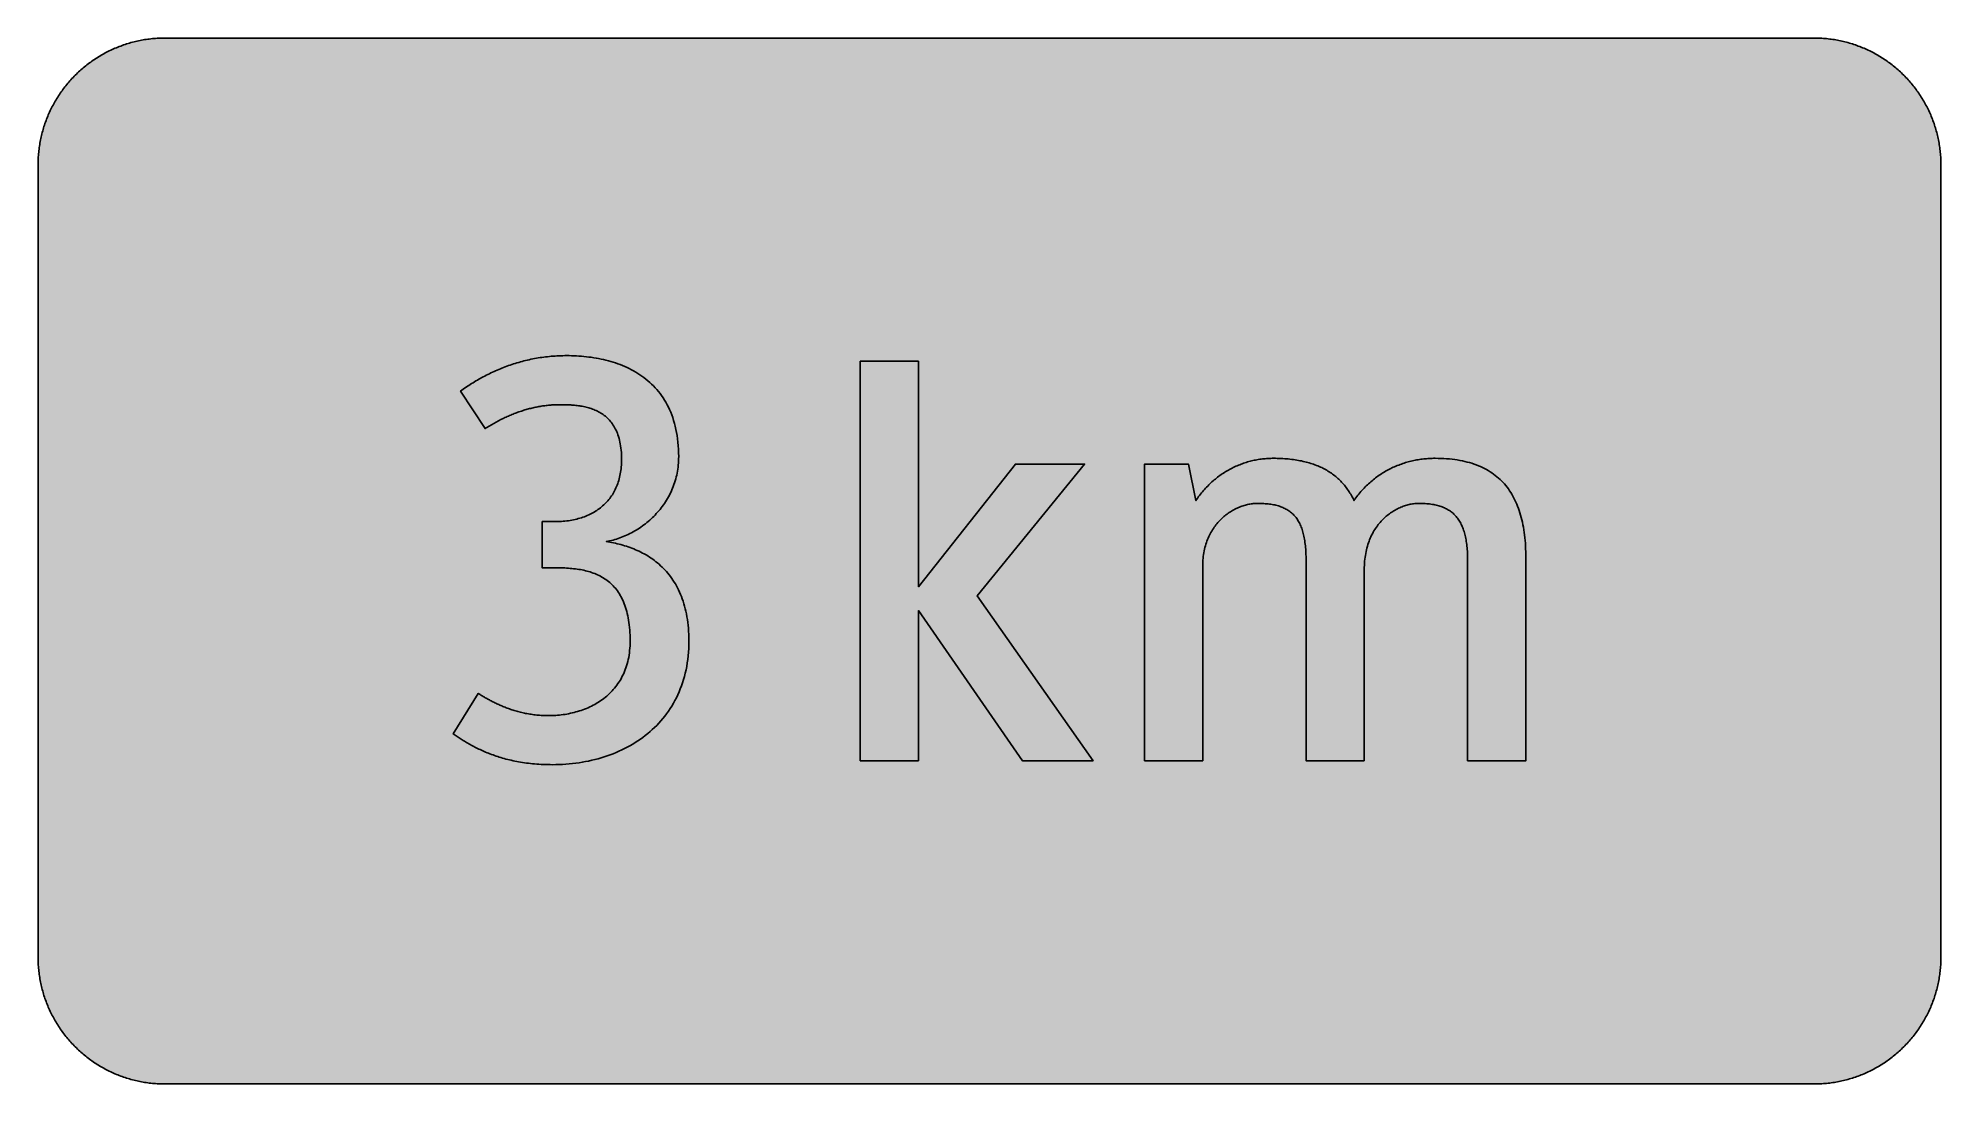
# Model space of a CAD drawing. Header units: millimetres. Extents: x 0 to 212, y 0 to 116.
import ezdxf

# ---------------------------------------------------------------- set-up
doc = ezdxf.new("R2010")
doc.units = ezdxf.units.MM

msp = doc.modelspace()

# ---------------------------------------------------------------- hatches: boundary and pattern name
for color, points in [(254, [(14.1633, 0.0536), (13.9878, 0.0533), (13.8125, 0.0559), (13.6373, 0.061), (13.462, 0.0686), (13.2893, 0.0787), (13.114, 0.0914), (12.9413, 0.1041), (12.7686, 0.1219), (12.5959, 0.1397), (12.4231, 0.16), (12.2504, 0.1829), (12.0777, 0.2057), (11.9075, 0.2337), (11.7373, 0.2616), (11.5672, 0.2921), (11.397, 0.3251), (11.2268, 0.3607), (11.0592, 0.3988), (10.8915, 0.4369), (10.7239, 0.4775), (10.5562, 0.5207), (10.3886, 0.5664), (10.2235, 0.6121), (10.0584, 0.6629), (9.8933, 0.7137), (9.7307, 0.7671), (9.5682, 0.8204), (9.4056, 0.8788), (9.2431, 0.9373), (9.083, 0.9982), (8.923, 1.0617), (8.763, 1.1252), (8.6055, 1.1938), (8.4455, 1.2624), (8.2906, 1.331), (8.1331, 1.4046), (7.9781, 1.4783), (7.8232, 1.5545), (7.6708, 1.6332), (7.5184, 1.7145), (7.366, 1.7958), (7.2161, 1.8796), (7.0663, 1.966), (6.919, 2.0523), (6.7716, 2.1438), (6.6243, 2.2352), (6.4795, 2.3266), (6.3348, 2.4232), (6.19, 2.5197), (6.0477, 2.6187), (5.908, 2.7178), (5.7683, 2.8194), (5.6286, 2.9235), (5.4915, 3.0302), (5.3543, 3.1369), (5.2197, 3.2461), (5.0851, 3.3579), (4.953, 3.4722), (4.8209, 3.5865), (4.6914, 3.7033), (4.5644, 3.8202), (4.4348, 3.9395), (4.3104, 4.0615), (4.1859, 4.1859), (4.0615, 4.3104), (3.9395, 4.4348), (3.8202, 4.5618), (3.7033, 4.6914), (3.5865, 4.8209), (3.4722, 4.953), (3.3579, 5.0851), (3.2487, 5.2197), (3.1369, 5.3543), (3.0302, 5.4915), (2.9235, 5.6286), (2.8194, 5.7683), (2.7178, 5.908), (2.6187, 6.0477), (2.5197, 6.19), (2.4232, 6.3348), (2.3266, 6.477), (2.2352, 6.6243), (2.1438, 6.7691), (2.0523, 6.919), (1.966, 7.0663), (1.8796, 7.2161), (1.7958, 7.366), (1.7145, 7.5184), (1.6332, 7.6708), (1.5545, 7.8232), (1.4783, 7.9781), (1.4046, 8.1331), (1.331, 8.2906), (1.2598, 8.4455), (1.1913, 8.603), (1.1252, 8.763), (1.0592, 8.923), (0.9982, 9.083), (0.9373, 9.2431), (0.8763, 9.4056), (0.8204, 9.5682), (0.7645, 9.7307), (0.7112, 9.8933), (0.6604, 10.0584), (0.6121, 10.2235), (0.5639, 10.3911), (0.5207, 10.5562), (0.4775, 10.7239), (0.4343, 10.8915), (0.3962, 11.0592), (0.3607, 11.2268), (0.3251, 11.397), (0.2921, 11.5672), (0.2616, 11.7373), (0.2311, 11.9075), (0.2057, 12.0802), (0.1803, 12.2504), (0.1575, 12.4231), (0.1372, 12.5959), (0.1194, 12.7686), (0.1041, 12.9413), (0.0889, 13.1166), (0.0787, 13.2893), (0.0686, 13.4645), (0.061, 13.6373), (0.0559, 13.8125), (0.0508, 13.9878), (0.0508, 14.163), (0.0522, 102.3592), (0.0508, 102.5322), (0.0559, 102.7074), (0.061, 102.8827), (0.0686, 103.058), (0.0787, 103.2307), (0.0889, 103.4059), (0.1041, 103.5787), (0.1194, 103.7514), (0.1372, 103.9241), (0.1575, 104.0968), (0.1803, 104.2695), (0.2057, 104.4423), (0.2311, 104.6124), (0.2616, 104.7826), (0.2921, 104.9528), (0.3251, 105.123), (0.3607, 105.2932), (0.3962, 105.4608), (0.4343, 105.6284), (0.4775, 105.7961), (0.5207, 105.9637), (0.5639, 106.1314), (0.6121, 106.2965), (0.6604, 106.4616), (0.7112, 106.6267), (0.7645, 106.7892), (0.8204, 106.9518), (0.8763, 107.1143), (0.9373, 107.2769), (0.9982, 107.4369), (1.0592, 107.5969), (1.1252, 107.757), (1.1913, 107.9144), (1.2598, 108.0745), (1.331, 108.2294), (1.4046, 108.3869), (1.4783, 108.5418), (1.5545, 108.6968), (1.6332, 108.8492), (1.7145, 109.0016), (1.7958, 109.154), (1.8796, 109.3038), (1.966, 109.4537), (2.0523, 109.601), (2.1438, 109.7483), (2.2352, 109.8956), (2.3266, 110.0404), (2.4232, 110.1852), (2.5197, 110.33), (2.6187, 110.4722), (2.7178, 110.6119), (2.8194, 110.7516), (2.9235, 110.8913), (3.0302, 111.0285), (3.1369, 111.1656), (3.2487, 111.3003), (3.3579, 111.4349), (3.4722, 111.567), (3.5865, 111.699), (3.7033, 111.8286), (3.8202, 111.9556), (3.9395, 112.0851), (4.0615, 112.2096), (4.1859, 112.334), (4.3104, 112.4585), (4.4348, 112.5804), (4.5644, 112.6998), (4.6914, 112.8166), (4.8209, 112.9335), (4.953, 113.0478), (5.0851, 113.1621), (5.2197, 113.2713), (5.3543, 113.3831), (5.4915, 113.4897), (5.6286, 113.5964), (5.7683, 113.7006), (5.908, 113.8022), (6.0477, 113.9012), (6.19, 114.0003), (6.3348, 114.0968), (6.4795, 114.1933), (6.6243, 114.2848), (6.7716, 114.3762), (6.919, 114.4676), (7.0663, 114.554), (7.2161, 114.6404), (7.366, 114.7242), (7.5184, 114.8055), (7.6708, 114.8867), (7.8232, 114.9655), (7.9781, 115.0417), (8.1331, 115.1153), (8.2906, 115.189), (8.4455, 115.2601), (8.6055, 115.3287), (8.763, 115.3947), (8.923, 115.4608), (9.083, 115.5217), (9.2431, 115.5827), (9.4056, 115.6437), (9.5682, 115.6995), (9.7307, 115.7554), (9.8933, 115.8088), (10.0584, 115.8596), (10.2235, 115.9078), (10.3886, 115.9561), (10.5562, 115.9993), (10.7239, 116.0424), (10.8915, 116.0856), (11.0592, 116.1237), (11.2268, 116.1593), (11.397, 116.1948), (11.5672, 116.2279), (11.7373, 116.2583), (11.9075, 116.2888), (12.0777, 116.3142), (12.2504, 116.3396), (12.4231, 116.3625), (12.5959, 116.3828), (12.7686, 116.4006), (12.9413, 116.4158), (13.114, 116.4311), (13.2893, 116.4412), (13.462, 116.4514), (13.6373, 116.459), (13.8125, 116.4641), (13.9878, 116.4692), (14.163, 116.4692), (197.6078, 116.4703), (197.7822, 116.4692), (197.9574, 116.4641), (198.1327, 116.459), (198.3054, 116.4514), (198.4807, 116.4412), (198.6534, 116.4311), (198.8287, 116.4158), (199.0014, 116.4006), (199.1741, 116.3828), (199.3468, 116.3625), (199.5195, 116.3396), (199.6897, 116.3142), (199.8624, 116.2888), (200.0326, 116.2583), (200.2028, 116.2279), (200.373, 116.1948), (200.5432, 116.1593), (200.7108, 116.1237), (200.8784, 116.0856), (201.0461, 116.0424), (201.2137, 115.9993), (201.3788, 115.9561), (201.5465, 115.9078), (201.7116, 115.8596), (201.8767, 115.8088), (202.0392, 115.7554), (202.2018, 115.6995), (202.3643, 115.6437), (202.5269, 115.5827), (202.6869, 115.5217), (202.8469, 115.4608), (203.007, 115.3947), (203.167, 115.3287), (203.3245, 115.2601), (203.4794, 115.189), (203.6369, 115.1153), (203.7918, 115.0417), (203.9468, 114.9655), (204.0992, 114.8867), (204.2516, 114.8055), (204.404, 114.7242), (204.5538, 114.6404), (204.7037, 114.554), (204.8535, 114.4676), (205.0009, 114.3762), (205.1456, 114.2848), (205.293, 114.1933), (205.4352, 114.0968), (205.58, 114.0003), (205.7222, 113.9012), (205.8619, 113.8022), (206.0016, 113.7006), (206.1413, 113.5964), (206.2785, 113.4897), (206.4156, 113.3831), (206.5503, 113.2713), (206.6849, 113.1621), (206.817, 113.0478), (206.949, 112.9335), (207.0786, 112.8166), (207.2081, 112.6998), (207.3351, 112.5804), (207.4596, 112.4585), (207.584, 112.334), (207.7085, 112.2096), (207.8304, 112.0851), (207.9498, 111.9556), (208.0666, 111.8286), (208.1835, 111.699), (208.2978, 111.567), (208.4121, 111.4349), (208.5238, 111.3003), (208.6331, 111.1656), (208.7397, 111.0285), (208.8464, 110.8913), (208.9506, 110.7516), (209.0522, 110.6119), (209.1512, 110.4722), (209.2503, 110.33), (209.3468, 110.1852), (209.4433, 110.0404), (209.5348, 109.8956), (209.6262, 109.7483), (209.7176, 109.601), (209.804, 109.4537), (209.8904, 109.3038), (209.9742, 109.154), (210.0555, 109.0016), (210.1367, 108.8492), (210.2155, 108.6968), (210.2917, 108.5418), (210.3653, 108.3869), (210.439, 108.2294), (210.5076, 108.0745), (210.5762, 107.9144), (210.6447, 107.757), (210.7082, 107.5969), (210.7717, 107.4369), (210.8327, 107.2769), (210.8911, 107.1143), (210.9495, 106.9518), (211.0029, 106.7892), (211.0562, 106.6267), (211.107, 106.4616), (211.1578, 106.2965), (211.2035, 106.1314), (211.2493, 105.9637), (211.2924, 105.7961), (211.3331, 105.6284), (211.3712, 105.4608), (211.4093, 105.2932), (211.4448, 105.123), (211.4779, 104.9528), (211.5083, 104.7826), (211.5363, 104.6124), (211.5642, 104.4423), (211.5871, 104.2695), (211.6099, 104.0968), (211.6303, 103.9241), (211.648, 103.7514), (211.6658, 103.5787), (211.6785, 103.4059), (211.6912, 103.2307), (211.7014, 103.058), (211.709, 102.8827), (211.7141, 102.7074), (211.7166, 102.5322), (211.7166, 102.3569), (211.7189, 14.1647), (211.7166, 13.9878), (211.7141, 13.8125), (211.709, 13.6373), (211.7014, 13.4645), (211.6912, 13.2893), (211.6785, 13.1166), (211.6658, 12.9413), (211.648, 12.7686), (211.6303, 12.5959), (211.6099, 12.4231), (211.5871, 12.2504), (211.5642, 12.0802), (211.5363, 11.9075), (211.5083, 11.7373), (211.4779, 11.5672), (211.4448, 11.397), (211.4093, 11.2268), (211.3712, 11.0592), (211.3331, 10.8915), (211.2924, 10.7239), (211.2493, 10.5562), (211.2035, 10.3911), (211.1578, 10.2235), (211.107, 10.0584), (211.0562, 9.8933), (211.0029, 9.7307), (210.9495, 9.5682), (210.8911, 9.4056), (210.8327, 9.2431), (210.7717, 9.083), (210.7082, 8.923), (210.6447, 8.763), (210.5762, 8.603), (210.5076, 8.4455), (210.439, 8.2906), (210.3653, 8.1331), (210.2917, 7.9781), (210.2155, 7.8232), (210.1367, 7.6708), (210.0555, 7.5184), (209.9742, 7.366), (209.8904, 7.2161), (209.804, 7.0663), (209.7176, 6.919), (209.6262, 6.7691), (209.5348, 6.6243), (209.4433, 6.477), (209.3468, 6.3348), (209.2503, 6.19), (209.1512, 6.0477), (209.0522, 5.908), (208.9506, 5.7683), (208.8464, 5.6286), (208.7397, 5.4915), (208.6331, 5.3543), (208.5238, 5.2197), (208.4121, 5.0851), (208.2978, 4.953), (208.1835, 4.8209), (208.0666, 4.6914), (207.9498, 4.5618), (207.8304, 4.4348), (207.7085, 4.3104), (207.584, 4.1859), (207.4596, 4.0615), (207.3351, 3.9395), (207.2081, 3.8202), (207.0786, 3.7033), (206.949, 3.5865), (206.817, 3.4722), (206.6849, 3.3579), (206.5503, 3.2461), (206.4156, 3.1369), (206.2785, 3.0302), (206.1413, 2.9235), (206.0016, 2.8194), (205.8619, 2.7178), (205.7222, 2.6187), (205.58, 2.5197), (205.4352, 2.4232), (205.293, 2.3266), (205.1456, 2.2352), (205.0009, 2.1438), (204.8535, 2.0523), (204.7037, 1.966), (204.5538, 1.8796), (204.404, 1.7958), (204.2516, 1.7145), (204.0992, 1.6332), (203.9468, 1.5545), (203.7918, 1.4783), (203.6369, 1.4046), (203.4794, 1.331), (203.3245, 1.2624), (203.167, 1.1938), (203.007, 1.1252), (202.8469, 1.0617), (202.6869, 0.9982), (202.5269, 0.9373), (202.3643, 0.8788), (202.2018, 0.8204), (202.0392, 0.7671), (201.8767, 0.7137), (201.7116, 0.6629), (201.5465, 0.6121), (201.3788, 0.5664), (201.2137, 0.5207), (201.0461, 0.4775), (200.8784, 0.4369), (200.7108, 0.3988), (200.5432, 0.3607), (200.373, 0.3251), (200.2028, 0.2921), (200.0326, 0.2616), (199.8624, 0.2337), (199.6897, 0.2057), (199.5195, 0.1829), (199.3468, 0.16), (199.1741, 0.1397), (199.0014, 0.1219), (198.8287, 0.1041), (198.6534, 0.0914), (198.4807, 0.0787), (198.3054, 0.0686), (198.1327, 0.061), (197.9574, 0.0559), (197.7822, 0.0533), (197.6069, 0.0533)]), (59, [(72.4531, 49.3705), (72.4484, 49.7307), (72.4383, 50.0863), (72.4205, 50.4342), (72.3951, 50.7746), (72.3646, 51.1073), (72.3265, 51.4325), (72.2833, 51.75), (72.2325, 52.0598), (72.1766, 52.3646), (72.1157, 52.6618), (72.0471, 52.9514), (71.9734, 53.2359), (71.8922, 53.5127), (71.8083, 53.782), (71.7169, 54.0461), (71.6204, 54.3027), (71.5188, 54.5516), (71.4121, 54.7954), (71.3029, 55.0342), (71.186, 55.2653), (71.0667, 55.4914), (70.9397, 55.7098), (70.8101, 55.9232), (70.678, 56.1315), (70.5383, 56.3321), (70.3961, 56.5277), (70.2513, 56.7182), (70.1015, 56.9036), (69.9491, 57.0814), (69.7916, 57.2541), (69.6316, 57.4218), (69.4665, 57.5843), (69.3014, 57.7418), (69.1312, 57.8942), (68.9585, 58.0415), (68.7832, 58.1838), (68.6054, 58.3209), (68.4251, 58.453), (68.2422, 58.58), (68.0568, 58.7045), (67.8688, 58.8213), (67.6783, 58.9356), (67.4878, 59.0448), (67.2948, 59.149), (67.0992, 59.248), (66.9011, 59.3446), (66.7055, 59.436), (66.5048, 59.5224), (66.3042, 59.6062), (66.1035, 59.6849), (65.9003, 59.7611), (65.6971, 59.8322), (65.4939, 59.9008), (65.2907, 59.9643), (65.085, 60.0253), (64.8792, 60.0812), (64.676, 60.1345), (64.4703, 60.1853), (64.2645, 60.2336), (64.0588, 60.2767), (63.8556, 60.3174), (63.6524, 60.3529), (63.4467, 60.3885), (63.246, 60.419), (63.439, 60.4571), (63.6321, 60.4977), (63.8226, 60.5434), (64.0156, 60.5942), (64.2061, 60.6501), (64.3966, 60.706), (64.5871, 60.7695), (64.7776, 60.8355), (64.9656, 60.9067), (65.151, 60.9803), (65.3364, 61.0565), (65.5218, 61.1403), (65.7047, 61.2242), (65.8876, 61.3156), (66.0679, 61.407), (66.2457, 61.5036), (66.4235, 61.6052), (66.5988, 61.7093), (66.7715, 61.816), (66.9442, 61.9277), (67.1144, 62.042), (67.2821, 62.1614), (67.4472, 62.2833), (67.6097, 62.4078), (67.7723, 62.5373), (67.9298, 62.6694), (68.0847, 62.804), (68.2396, 62.9437), (68.3895, 63.086), (68.5368, 63.2308), (68.6816, 63.3781), (68.8238, 63.5305), (68.9635, 63.6854), (69.1007, 63.8429), (69.2328, 64.0055), (69.3623, 64.168), (69.4893, 64.3357), (69.6112, 64.5058), (69.7306, 64.6786), (69.8449, 64.8564), (69.9592, 65.0342), (70.0659, 65.217), (70.17, 65.3999), (70.2716, 65.5879), (70.3656, 65.7784), (70.4596, 65.9714), (70.546, 66.167), (70.6298, 66.3651), (70.7085, 66.5683), (70.7847, 66.7715), (70.8533, 66.9773), (70.9193, 67.1855), (70.9803, 67.3964), (71.0362, 67.6123), (71.087, 67.8282), (71.1327, 68.0466), (71.1733, 68.2676), (71.2089, 68.4911), (71.2394, 68.7172), (71.2648, 68.9458), (71.2851, 69.1744), (71.2978, 69.408), (71.308, 69.6443), (71.3105, 69.8805), (71.3054, 70.292), (71.2902, 70.6958), (71.2648, 71.087), (71.2318, 71.4705), (71.1911, 71.8464), (71.1378, 72.2122), (71.0794, 72.5678), (71.0082, 72.9158), (70.932, 73.2536), (70.8457, 73.5838), (70.7517, 73.9064), (70.6501, 74.2188), (70.5409, 74.5236), (70.424, 74.8208), (70.2996, 75.1078), (70.1675, 75.3872), (70.0303, 75.659), (69.8856, 75.9231), (69.7332, 76.1797), (69.5731, 76.4261), (69.408, 76.6674), (69.2379, 76.901), (69.0626, 77.1246), (68.8797, 77.343), (68.6892, 77.5538), (68.4962, 77.757), (68.2981, 77.9551), (68.0923, 78.1431), (67.884, 78.326), (67.6707, 78.5012), (67.4522, 78.6714), (67.2287, 78.834), (67.0027, 78.9889), (66.7715, 79.1388), (66.5378, 79.2836), (66.2991, 79.4207), (66.0578, 79.5503), (65.8114, 79.6747), (65.565, 79.7941), (65.3136, 79.9084), (65.0596, 80.0151), (64.803, 80.1167), (64.5439, 80.2132), (64.2823, 80.3021), (64.0207, 80.3885), (63.754, 80.4697), (63.4873, 80.5434), (63.2181, 80.6145), (62.9488, 80.678), (62.6796, 80.739), (62.4078, 80.7923), (62.1335, 80.8431), (61.8617, 80.8888), (61.5874, 80.932), (61.3131, 80.9676), (61.0387, 81.0006), (60.7644, 81.0285), (60.4901, 81.0539), (60.2183, 81.0743), (59.944, 81.0895), (59.6722, 81.1022), (59.4004, 81.1124), (59.1312, 81.1174), (58.862, 81.12), (58.6435, 81.1174), (58.4251, 81.1149), (58.2066, 81.1073), (57.9907, 81.0997), (57.7748, 81.0895), (57.5615, 81.0768), (57.3481, 81.0616), (57.1373, 81.0438), (56.9265, 81.0235), (56.7157, 81.0031), (56.5074, 80.9777), (56.2991, 80.9523), (56.0934, 80.9244), (55.8876, 80.8939), (55.6844, 80.8609), (55.4812, 80.8253), (55.2806, 80.7898), (55.0799, 80.7491), (54.8792, 80.7085), (54.6811, 80.6679), (54.483, 80.6221), (54.2874, 80.5764), (54.0918, 80.5282), (53.8988, 80.4774), (53.7058, 80.424), (53.5127, 80.3707), (53.3222, 80.3148), (53.1343, 80.2564), (52.9438, 80.198), (52.7583, 80.137), (52.5704, 80.0735), (52.385, 80.0075), (52.2021, 79.9414), (52.0192, 79.8728), (51.8363, 79.8043), (51.656, 79.7331), (51.4782, 79.6595), (51.2978, 79.5858), (51.1226, 79.5096), (50.9448, 79.4334), (50.7695, 79.3547), (50.5968, 79.2734), (50.4241, 79.1921), (50.2514, 79.1083), (50.0812, 79.0245), (49.911, 78.9381), (49.7434, 78.8518), (49.5757, 78.7629), (49.4106, 78.6714), (49.2455, 78.5825), (49.0804, 78.4885), (48.9179, 78.3946), (48.7553, 78.3006), (48.5953, 78.2041), (48.4378, 78.1075), (48.2778, 78.0085), (48.1203, 77.9094), (47.9654, 77.8078), (47.8104, 77.7062), (47.6555, 77.6046), (47.5031, 77.5005), (47.3507, 77.3963), (47.2008, 77.2897), (47.051, 77.183), (49.7844, 72.9929), (49.911, 73.0733), (50.0405, 73.1545), (50.1675, 73.2358), (50.2971, 73.3146), (50.4241, 73.3908), (50.5536, 73.467), (50.6832, 73.5432), (50.8127, 73.6168), (50.9422, 73.6879), (51.0718, 73.7591), (51.2013, 73.8302), (51.3309, 73.8988), (51.4604, 73.9648), (51.5899, 74.0308), (51.7195, 74.0943), (51.8516, 74.1578), (51.9811, 74.2213), (52.1106, 74.2798), (52.2427, 74.3407), (52.3723, 74.3991), (52.5018, 74.455), (52.6339, 74.5109), (52.7634, 74.5642), (52.8955, 74.6176), (53.025, 74.6684), (53.1571, 74.7192), (53.2867, 74.7674), (53.4187, 74.8157), (53.5483, 74.8614), (53.6804, 74.9071), (53.8099, 74.9503), (53.942, 74.9935), (54.0741, 75.0341), (54.2036, 75.0722), (54.3357, 75.1103), (54.4652, 75.1484), (54.5973, 75.184), (54.7268, 75.2196), (54.8589, 75.2526), (54.9885, 75.2831), (55.1205, 75.3161), (55.2501, 75.344), (55.3822, 75.372), (55.5117, 75.3999), (55.6412, 75.4253), (55.7733, 75.4482), (55.9029, 75.471), (56.0324, 75.4939), (56.1645, 75.5142), (56.294, 75.532), (56.4236, 75.5498), (56.5531, 75.565), (56.6826, 75.5802), (56.8122, 75.5955), (56.9417, 75.6056), (57.0713, 75.6183), (57.2008, 75.6285), (57.3303, 75.6361), (57.4599, 75.6437), (57.5869, 75.6488), (57.7164, 75.6539), (57.8434, 75.6564), (57.973, 75.659), (58.1, 75.659), (58.227, 75.659), (58.3565, 75.659), (58.486, 75.6564), (58.6181, 75.6564), (58.7502, 75.6514), (58.8874, 75.6488), (59.0245, 75.6437), (59.1617, 75.6361), (59.3014, 75.6285), (59.4411, 75.6209), (59.5833, 75.6107), (59.7256, 75.598), (59.8678, 75.5828), (60.01, 75.5675), (60.1548, 75.5498), (60.2971, 75.5294), (60.4418, 75.5066), (60.5866, 75.4812), (60.7314, 75.4532), (60.8736, 75.4228), (61.0184, 75.3897), (61.1607, 75.3516), (61.3029, 75.3135), (61.4426, 75.2704), (61.5848, 75.2246), (61.7245, 75.1764), (61.8617, 75.123), (61.9989, 75.0672), (62.1335, 75.0062), (62.2681, 74.9427), (62.4002, 74.8741), (62.5297, 74.803), (62.6593, 74.7243), (62.7863, 74.6455), (62.9107, 74.5592), (63.0326, 74.4677), (63.152, 74.3737), (63.2689, 74.2747), (63.3806, 74.168), (63.4924, 74.0588), (63.6016, 73.9445), (63.7057, 73.8226), (63.8073, 73.6981), (63.9064, 73.566), (64.0004, 73.4289), (64.0918, 73.2841), (64.1807, 73.1368), (64.262, 72.9793), (64.3433, 72.8193), (64.4169, 72.6516), (64.4881, 72.4764), (64.5541, 72.296), (64.6176, 72.1081), (64.6735, 71.9125), (64.7268, 71.7118), (64.7751, 71.5035), (64.8157, 71.2876), (64.8538, 71.0641), (64.8868, 70.833), (64.9122, 70.5942), (64.9326, 70.3478), (64.9478, 70.0938), (64.9554, 69.8322), (64.9605, 69.563), (64.958, 69.3496), (64.9503, 69.1413), (64.9402, 68.9356), (64.9224, 68.7324), (64.9046, 68.5317), (64.8792, 68.3362), (64.8513, 68.1431), (64.8183, 67.9526), (64.7802, 67.7672), (64.7395, 67.5843), (64.6938, 67.404), (64.643, 67.2262), (64.5897, 67.0535), (64.5312, 66.8833), (64.4703, 66.7156), (64.4042, 66.5531), (64.3357, 66.3931), (64.262, 66.2356), (64.1858, 66.0832), (64.1045, 65.9308), (64.0207, 65.786), (63.9318, 65.6412), (63.8404, 65.5015), (63.7438, 65.3644), (63.6448, 65.2297), (63.5432, 65.1002), (63.4365, 64.9732), (63.3273, 64.8487), (63.213, 64.7294), (63.0987, 64.6125), (62.9793, 64.4982), (62.8548, 64.389), (62.7304, 64.2798), (62.6008, 64.1782), (62.4688, 64.0766), (62.3341, 63.9801), (62.1944, 63.8861), (62.0547, 63.7972), (61.91, 63.7083), (61.7626, 63.627), (61.6128, 63.5457), (61.4604, 63.4695), (61.3029, 63.3959), (61.1454, 63.3247), (60.9854, 63.2587), (60.8203, 63.1952), (60.6552, 63.1368), (60.485, 63.0809), (60.3148, 63.0276), (60.1396, 62.9768), (59.9643, 62.931), (59.784, 62.8879), (59.6036, 62.8498), (59.4208, 62.8142), (59.2328, 62.7812), (59.0448, 62.7507), (58.8543, 62.7253), (58.6638, 62.7024), (58.4683, 62.6847), (58.2727, 62.6694), (58.072, 62.6567), (57.8714, 62.6491), (57.6707, 62.644), (57.465, 62.6415), (56.1344, 62.6427), (56.1344, 57.4996), (57.8485, 57.4996), (58.0492, 57.498), (58.2498, 57.4954), (58.4505, 57.4904), (58.6486, 57.4827), (58.8467, 57.4726), (59.0448, 57.4599), (59.2404, 57.4446), (59.4335, 57.4269), (59.6265, 57.4065), (59.817, 57.3837), (60.0075, 57.3583), (60.1955, 57.3303), (60.3809, 57.2999), (60.5663, 57.2643), (60.7492, 57.2262), (60.9295, 57.183), (61.1073, 57.1398), (61.2851, 57.089), (61.4578, 57.0382), (61.6306, 56.9824), (61.8007, 56.9214), (61.9684, 56.8579), (62.1335, 56.7893), (62.296, 56.7182), (62.4561, 56.642), (62.6135, 56.5607), (62.7685, 56.4769), (62.9209, 56.388), (63.0682, 56.2915), (63.2155, 56.195), (63.3578, 56.0908), (63.4975, 55.9816), (63.6346, 55.8698), (63.7692, 55.7505), (63.8988, 55.626), (64.0258, 55.4965), (64.1502, 55.3644), (64.2696, 55.2247), (64.3865, 55.0774), (64.4982, 54.9275), (64.6074, 54.77), (64.7116, 54.6075), (64.8132, 54.4398), (64.9097, 54.2646), (65.0037, 54.0842), (65.0926, 53.8988), (65.1789, 53.7058), (65.2577, 53.5051), (65.3364, 53.2994), (65.4075, 53.0885), (65.4736, 52.8676), (65.5371, 52.644), (65.5955, 52.4104), (65.6488, 52.1691), (65.6971, 51.9227), (65.7428, 51.6687), (65.7809, 51.4096), (65.8165, 51.1404), (65.8444, 50.8635), (65.8698, 50.5816), (65.8876, 50.2895), (65.9003, 49.9897), (65.9079, 49.6849), (65.9105, 49.37), (65.9079, 49.0931), (65.8978, 48.8213), (65.88, 48.5546), (65.8571, 48.293), (65.8266, 48.0365), (65.7911, 47.785), (65.7479, 47.5386), (65.6996, 47.2973), (65.6438, 47.0637), (65.5828, 46.8325), (65.5168, 46.6065), (65.4431, 46.3855), (65.3669, 46.1696), (65.2831, 45.9588), (65.1942, 45.753), (65.1002, 45.5524), (65.0011, 45.3542), (64.897, 45.1637), (64.7878, 44.9783), (64.676, 44.7954), (64.5566, 44.6176), (64.4347, 44.4449), (64.3077, 44.2773), (64.1782, 44.1147), (64.041, 43.9572), (63.9039, 43.8023), (63.7591, 43.6524), (63.6143, 43.5077), (63.4619, 43.368), (63.3095, 43.2308), (63.152, 43.0987), (62.992, 42.9717), (62.8269, 42.8498), (62.6593, 42.7304), (62.4916, 42.6161), (62.3189, 42.5069), (62.1436, 42.4002), (61.9658, 42.2986), (61.7855, 42.2021), (61.6026, 42.1107), (61.4172, 42.0218), (61.2292, 41.9354), (61.0413, 41.8541), (60.8508, 41.7779), (60.6577, 41.7068), (60.4647, 41.6382), (60.2691, 41.5722), (60.071, 41.5112), (59.8729, 41.4553), (59.6748, 41.402), (59.4741, 41.3537), (59.2734, 41.308), (59.0702, 41.2674), (58.8696, 41.2293), (58.6664, 41.1937), (58.4606, 41.1632), (58.2574, 41.1378), (58.0542, 41.115), (57.8485, 41.0947), (57.6453, 41.0794), (57.4421, 41.0667), (57.2389, 41.0591), (57.0357, 41.054), (56.8325, 41.0515), (56.6623, 41.0515), (56.4947, 41.0566), (56.3296, 41.0616), (56.1645, 41.0693), (55.9994, 41.0794), (55.8368, 41.0896), (55.6768, 41.1023), (55.5168, 41.1201), (55.3593, 41.1353), (55.2018, 41.1556), (55.0469, 41.1759), (54.8919, 41.1988), (54.7395, 41.2217), (54.5871, 41.2496), (54.4373, 41.275), (54.29, 41.3055), (54.1426, 41.336), (53.9979, 41.3664), (53.8531, 41.3995), (53.7108, 41.435), (53.5686, 41.4706), (53.4289, 41.5061), (53.2917, 41.5442), (53.1546, 41.5849), (53.02, 41.6255), (52.8853, 41.6662), (52.7533, 41.7068), (52.6237, 41.75), (52.4942, 41.7957), (52.3672, 41.8414), (52.2402, 41.8871), (52.1157, 41.9329), (51.9938, 41.9811), (51.8719, 42.0268), (51.7525, 42.0751), (51.6357, 42.1259), (51.5188, 42.1742), (51.4045, 42.225), (51.2902, 42.2758), (51.181, 42.3266), (51.0692, 42.3774), (50.9626, 42.4282), (50.8559, 42.479), (50.7517, 42.5323), (50.6476, 42.5831), (50.546, 42.6364), (50.4469, 42.6872), (50.3479, 42.7406), (50.2514, 42.7914), (50.1574, 42.8422), (50.0659, 42.8955), (49.9745, 42.9463), (49.8856, 42.9971), (49.7967, 43.0479), (49.7103, 43.0987), (49.6265, 43.147), (49.5452, 43.1978), (49.464, 43.246), (49.3878, 43.2943), (49.309, 43.3426), (49.2354, 43.3908), (49.1617, 43.4365), (49.0906, 43.4823), (49.022, 43.528), (46.2276, 39.0204), (46.3321, 38.9484), (46.4388, 38.8747), (46.5455, 38.8036), (46.6547, 38.7299), (46.7665, 38.6563), (46.8782, 38.5826), (46.9951, 38.5089), (47.1094, 38.4353), (47.2288, 38.3591), (47.3481, 38.2854), (47.4701, 38.2118), (47.592, 38.1381), (47.719, 38.0619), (47.846, 37.9882), (47.973, 37.9146), (48.1051, 37.8409), (48.2371, 37.7673), (48.3718, 37.6936), (48.5089, 37.6225), (48.6486, 37.5488), (48.7909, 37.4777), (48.9331, 37.4066), (49.0779, 37.3355), (49.2252, 37.2643), (49.3751, 37.1958), (49.5275, 37.1272), (49.6824, 37.0586), (49.8399, 36.9926), (49.9974, 36.9265), (50.1599, 36.8605), (50.3225, 36.797), (50.4901, 36.7335), (50.6578, 36.6725), (50.8279, 36.6116), (51.0032, 36.5506), (51.1785, 36.4922), (51.3588, 36.4363), (51.5391, 36.3804), (51.722, 36.3271), (51.91, 36.2737), (52.1005, 36.2229), (52.291, 36.1721), (52.4866, 36.1264), (52.6847, 36.0782), (52.8853, 36.035), (53.0885, 35.9918), (53.2943, 35.9512), (53.5051, 35.9131), (53.7159, 35.875), (53.9318, 35.8394), (54.1503, 35.8064), (54.3712, 35.7759), (54.5948, 35.748), (54.8234, 35.7226), (55.0545, 35.6972), (55.2882, 35.6743), (55.5244, 35.6565), (55.7657, 35.6387), (56.007, 35.6235), (56.2559, 35.6133), (56.5048, 35.6032), (56.7588, 35.5956), (57.0154, 35.593), (57.2745, 35.5905), (57.6504, 35.593), (58.0238, 35.6032), (58.3946, 35.621), (58.7654, 35.6438), (59.1312, 35.6743), (59.4995, 35.7124), (59.8627, 35.7556), (60.2234, 35.8064), (60.5841, 35.8648), (60.9422, 35.9283), (61.2953, 35.9994), (61.6458, 36.0782), (61.9963, 36.162), (62.3418, 36.2534), (62.6821, 36.3525), (63.0225, 36.4566), (63.3578, 36.5684), (63.688, 36.6878), (64.0156, 36.8122), (64.3407, 36.9443), (64.6608, 37.084), (64.9757, 37.2288), (65.2856, 37.3812), (65.593, 37.5387), (65.8952, 37.7038), (66.1924, 37.8765), (66.4845, 38.0568), (66.7715, 38.2422), (67.0535, 38.4327), (67.3278, 38.6334), (67.5996, 38.8391), (67.8637, 39.05), (68.1228, 39.2709), (68.3768, 39.497), (68.6232, 39.7281), (68.8645, 39.9669), (69.0982, 40.2133), (69.3242, 40.4673), (69.5452, 40.7264), (69.7586, 40.9905), (69.9668, 41.2648), (70.165, 41.5442), (70.358, 41.8287), (70.5434, 42.1208), (70.7212, 42.4205), (70.8914, 42.7279), (71.0514, 43.0403), (71.2064, 43.3578), (71.3511, 43.6855), (71.4883, 44.0182), (71.6178, 44.356), (71.7372, 44.7015), (71.849, 45.0545), (71.9506, 45.4152), (72.0446, 45.781), (72.1284, 46.1518), (72.202, 46.5303), (72.2681, 46.9163), (72.324, 47.31), (72.3697, 47.7088), (72.4052, 48.1127), (72.4306, 48.5242), (72.4459, 48.9433), (72.451, 49.37)]), (59, [(97.9798, 36.037), (97.9798, 52.7371), (109.5375, 36.037), (117.4115, 36.037), (104.5214, 54.3881), (116.4594, 69.0559), (108.7755, 69.0559), (97.9798, 55.4037), (97.9798, 80.487), (91.5031, 80.487), (91.5031, 36.037)]), (59, [(147.574, 36.037), (147.574, 57.308), (147.5765, 57.5462), (147.5842, 57.7799), (147.5969, 58.0111), (147.6121, 58.2371), (147.635, 58.4581), (147.6629, 58.6765), (147.6934, 58.8899), (147.7315, 59.1007), (147.7721, 59.3065), (147.8153, 59.5071), (147.8636, 59.7027), (147.9169, 59.8957), (147.9753, 60.0862), (148.0363, 60.2717), (148.0998, 60.452), (148.1684, 60.6273), (148.2395, 60.8), (148.3157, 60.9702), (148.3944, 61.1353), (148.4757, 61.2953), (148.5595, 61.4528), (148.6484, 61.6052), (148.7373, 61.7525), (148.8313, 61.8973), (148.9278, 62.0395), (149.0269, 62.1767), (149.1285, 62.3113), (149.2326, 62.4383), (149.3368, 62.5653), (149.446, 62.6872), (149.5552, 62.804), (149.667, 62.9183), (149.7813, 63.0301), (149.8981, 63.1368), (150.0149, 63.2384), (150.1343, 63.34), (150.2537, 63.434), (150.3756, 63.5254), (150.5001, 63.6143), (150.622, 63.6981), (150.749, 63.7794), (150.8735, 63.8581), (151.0005, 63.9318), (151.13, 64.0004), (151.257, 64.069), (151.3865, 64.1299), (151.5135, 64.1909), (151.6431, 64.2468), (151.7726, 64.2976), (151.9022, 64.3484), (152.0317, 64.3941), (152.1612, 64.4347), (152.2908, 64.4728), (152.4203, 64.5084), (152.5499, 64.5389), (152.6769, 64.5693), (152.8039, 64.5922), (152.9309, 64.6151), (153.0553, 64.6328), (153.1798, 64.6481), (153.3042, 64.6582), (153.4262, 64.6684), (153.5481, 64.6709), (153.6675, 64.6735), (153.8453, 64.6735), (154.018, 64.6684), (154.1882, 64.6608), (154.3558, 64.6532), (154.5209, 64.6405), (154.6809, 64.6252), (154.8384, 64.6074), (154.9933, 64.5897), (155.1457, 64.5668), (155.2931, 64.5389), (155.4378, 64.5109), (155.5801, 64.4804), (155.7198, 64.4449), (155.8569, 64.4068), (155.989, 64.3687), (156.1186, 64.3255), (156.2456, 64.2772), (156.37, 64.229), (156.4894, 64.1782), (156.6088, 64.1223), (156.7231, 64.0639), (156.8348, 64.0029), (156.9441, 63.9369), (157.0507, 63.8708), (157.1523, 63.7997), (157.2539, 63.7261), (157.3505, 63.6473), (157.4444, 63.5686), (157.5384, 63.4848), (157.6273, 63.3984), (157.7111, 63.307), (157.795, 63.213), (157.8762, 63.1165), (157.9524, 63.0174), (158.0286, 62.9133), (158.0998, 62.8066), (158.1709, 62.6948), (158.2369, 62.5805), (158.3004, 62.4637), (158.3614, 62.3418), (158.4198, 62.2173), (158.4782, 62.0903), (158.5316, 61.9582), (158.5798, 61.8236), (158.6281, 61.6839), (158.6738, 61.5417), (158.717, 61.3943), (158.7576, 61.2445), (158.7957, 61.0921), (158.8313, 60.9346), (158.8643, 60.772), (158.8948, 60.6069), (158.9227, 60.4393), (158.9456, 60.2666), (158.9684, 60.0888), (158.9888, 59.9084), (159.0065, 59.7256), (159.0243, 59.5376), (159.037, 59.3446), (159.0472, 59.149), (159.0548, 58.9483), (159.0599, 58.7451), (159.065, 58.5368), (159.065, 58.3235), (159.0668, 36.037), (165.5452, 36.037), (165.5452, 58.6422), (165.542, 58.9712), (165.5343, 59.2988), (165.5242, 59.6189), (165.5089, 59.9364), (165.4886, 60.2488), (165.4632, 60.5561), (165.4353, 60.8584), (165.4023, 61.1581), (165.3642, 61.4502), (165.321, 61.7398), (165.2727, 62.0217), (165.2219, 62.3011), (165.166, 62.5754), (165.1025, 62.8447), (165.0365, 63.1088), (164.9654, 63.3679), (164.8917, 63.6219), (164.8104, 63.8708), (164.7241, 64.1147), (164.6352, 64.356), (164.5387, 64.5897), (164.4396, 64.8183), (164.3355, 65.0443), (164.2237, 65.2628), (164.1094, 65.4761), (163.99, 65.6844), (163.8656, 65.8901), (163.7335, 66.0883), (163.5989, 66.2813), (163.4592, 66.4718), (163.3144, 66.6547), (163.162, 66.8325), (163.007, 67.0052), (162.8445, 67.1728), (162.6794, 67.3354), (162.5067, 67.4929), (162.3314, 67.6453), (162.1485, 67.7926), (161.9606, 67.9323), (161.7675, 68.0695), (161.5694, 68.199), (161.3637, 68.326), (161.1554, 68.4454), (160.9395, 68.5597), (160.721, 68.6689), (160.495, 68.773), (160.2613, 68.8721), (160.0251, 68.9635), (159.7812, 69.0499), (159.5349, 69.1337), (159.2809, 69.2099), (159.0192, 69.2785), (158.7551, 69.3445), (158.4833, 69.4055), (158.2064, 69.4588), (157.922, 69.5071), (157.6349, 69.5503), (157.3403, 69.5858), (157.038, 69.6189), (156.7332, 69.6443), (156.4208, 69.6646), (156.1008, 69.6773), (155.7782, 69.6874), (155.448, 69.69), (155.288, 69.69), (155.1305, 69.6849), (154.973, 69.6798), (154.8155, 69.6722), (154.6581, 69.662), (154.5006, 69.6519), (154.3431, 69.6366), (154.1831, 69.6214), (154.0256, 69.6036), (153.8681, 69.5808), (153.7132, 69.5579), (153.5557, 69.535), (153.3982, 69.5071), (153.2433, 69.4766), (153.0858, 69.4461), (152.9309, 69.4106), (152.7759, 69.375), (152.621, 69.3369), (152.466, 69.2963), (152.3111, 69.2531), (152.1587, 69.2074), (152.0038, 69.1591), (151.8514, 69.1083), (151.7015, 69.0575), (151.5491, 69.0016), (151.3992, 68.9458), (151.2494, 68.8873), (151.0995, 68.8238), (150.9497, 68.7603), (150.8023, 68.6943), (150.655, 68.6257), (150.5102, 68.5546), (150.3629, 68.4809), (150.2181, 68.4047), (150.0759, 68.3285), (149.9337, 68.2473), (149.7914, 68.1634), (149.6492, 68.0796), (149.5095, 67.9907), (149.3723, 67.9018), (149.2326, 67.8078), (149.098, 67.7139), (148.9608, 67.6148), (148.8288, 67.5157), (148.6941, 67.4141), (148.5621, 67.3075), (148.4325, 67.2008), (148.303, 67.0916), (148.1734, 66.9798), (148.0464, 66.863), (147.922, 66.7461), (147.7975, 66.6267), (147.6756, 66.5048), (147.5537, 66.3804), (147.4343, 66.2534), (147.3175, 66.1238), (147.2006, 65.9892), (147.0838, 65.8546), (146.972, 65.7174), (146.8603, 65.5777), (146.7485, 65.4355), (146.6418, 65.2882), (146.5351, 65.1408), (146.4285, 64.991), (146.3599, 65.1358), (146.2888, 65.278), (146.2151, 65.4177), (146.1389, 65.5574), (146.0602, 65.692), (145.9789, 65.8266), (145.8976, 65.9562), (145.8138, 66.0857), (145.7249, 66.2127), (145.636, 66.3372), (145.5471, 66.4591), (145.4531, 66.581), (145.3566, 66.6979), (145.2601, 66.8147), (145.1585, 66.9265), (145.0569, 67.0382), (144.9527, 67.1474), (144.846, 67.2541), (144.7368, 67.3583), (144.6276, 67.4599), (144.5133, 67.5589), (144.399, 67.658), (144.2796, 67.752), (144.1602, 67.8459), (144.0383, 67.9348), (143.9139, 68.0237), (143.7869, 68.1101), (143.6573, 68.1939), (143.5278, 68.2752), (143.3932, 68.3565), (143.2585, 68.4327), (143.1188, 68.5063), (142.9791, 68.58), (142.8369, 68.6511), (142.6921, 68.7172), (142.5448, 68.7832), (142.3949, 68.8467), (142.2425, 68.9077), (142.0901, 68.9661), (141.9327, 69.0245), (141.7752, 69.0778), (141.6126, 69.1286), (141.4501, 69.1794), (141.285, 69.2277), (141.1173, 69.2709), (140.9471, 69.3141), (140.7744, 69.3547), (140.5992, 69.3928), (140.4214, 69.4284), (140.241, 69.4639), (140.0581, 69.4944), (139.8753, 69.5223), (139.6873, 69.5503), (139.4993, 69.5731), (139.3063, 69.596), (139.1133, 69.6163), (138.9177, 69.6341), (138.7196, 69.6493), (138.5164, 69.662), (138.3132, 69.6722), (138.1074, 69.6798), (137.8991, 69.6849), (137.6883, 69.69), (137.475, 69.69), (137.32, 69.69), (137.1676, 69.6849), (137.0127, 69.6798), (136.8577, 69.6722), (136.7053, 69.662), (136.5504, 69.6493), (136.398, 69.6341), (136.2456, 69.6189), (136.0932, 69.5985), (135.9408, 69.5782), (135.7884, 69.5554), (135.6385, 69.5274), (135.4861, 69.4995), (135.3363, 69.469), (135.1864, 69.436), (135.0366, 69.403), (134.8892, 69.3649), (134.7394, 69.3268), (134.5921, 69.2836), (134.4447, 69.2404), (134.2974, 69.1921), (134.1526, 69.1439), (134.0079, 69.0931), (133.8631, 69.0397), (133.7183, 68.9839), (133.5735, 68.928), (133.4313, 68.867), (133.289, 68.8035), (133.1493, 68.74), (133.0071, 68.6714), (132.8674, 68.6029), (132.7302, 68.5317), (132.5905, 68.4581), (132.4534, 68.3793), (132.3188, 68.3006), (132.1816, 68.2219), (132.0495, 68.138), (131.9149, 68.0517), (131.7828, 67.9628), (131.6507, 67.8739), (131.5212, 67.7799), (131.3917, 67.6859), (131.2621, 67.5869), (131.1351, 67.4878), (131.0081, 67.3862), (130.8837, 67.2821), (130.7592, 67.1728), (130.6347, 67.0636), (130.5154, 66.9519), (130.3934, 66.8401), (130.2741, 66.7233), (130.1547, 66.6039), (130.0378, 66.482), (129.9235, 66.36), (129.8092, 66.233), (129.6949, 66.1035), (129.5832, 65.974), (129.474, 65.8393), (129.3647, 65.7047), (129.2555, 65.5676), (129.1514, 65.4253), (129.0447, 65.2831), (128.9431, 65.1383), (128.839, 64.991), (128.0156, 69.0559), (123.1265, 69.0559), (123.1265, 36.037), (129.6031, 36.037), (129.6031, 57.6897), (129.6035, 57.912), (129.6111, 58.133), (129.6264, 58.3489), (129.6441, 58.5622), (129.667, 58.7705), (129.6924, 58.9763), (129.7254, 59.1769), (129.7635, 59.375), (129.8042, 59.5681), (129.8499, 59.756), (129.8981, 59.944), (129.9515, 60.1243), (130.0099, 60.3047), (130.0709, 60.4774), (130.1369, 60.6476), (130.2055, 60.8152), (130.2791, 60.9803), (130.3553, 61.1378), (130.4341, 61.2953), (130.5179, 61.4477), (130.6017, 61.595), (130.6906, 61.7398), (130.7846, 61.882), (130.8786, 62.0192), (130.9751, 62.1538), (131.0742, 62.2833), (131.1783, 62.4103), (131.2824, 62.5348), (131.3891, 62.6542), (131.4983, 62.7685), (131.6076, 62.8828), (131.7219, 62.992), (131.8362, 63.0961), (131.953, 63.1977), (132.0698, 63.2968), (132.1892, 63.3908), (132.3111, 63.4822), (132.4331, 63.5711), (132.5575, 63.6549), (132.682, 63.7362), (132.8064, 63.8124), (132.9334, 63.8886), (133.0604, 63.9572), (133.1874, 64.0258), (133.3144, 64.0893), (133.444, 64.1502), (133.571, 64.2061), (133.7005, 64.262), (133.8301, 64.3103), (133.9596, 64.3585), (134.0866, 64.4017), (134.2161, 64.4423), (134.3431, 64.4804), (134.4727, 64.5135), (134.5997, 64.5439), (134.7241, 64.5719), (134.8511, 64.5947), (134.9756, 64.6176), (135.1001, 64.6328), (135.222, 64.6481), (135.3439, 64.6608), (135.4633, 64.6684), (135.5801, 64.6735), (135.6995, 64.6735), (135.8748, 64.6735), (136.05, 64.6684), (136.2202, 64.6633), (136.3878, 64.6557), (136.5504, 64.643), (136.713, 64.6303), (136.8704, 64.6151), (137.0254, 64.5973), (137.1752, 64.5744), (137.3251, 64.5516), (137.4699, 64.5262), (137.6121, 64.4957), (137.7493, 64.4652), (137.8864, 64.4296), (138.0185, 64.3915), (138.1481, 64.3509), (138.2751, 64.3077), (138.3995, 64.262), (138.5214, 64.2137), (138.6383, 64.1604), (138.7526, 64.1045), (138.8643, 64.0461), (138.9736, 63.9851), (139.0802, 63.9216), (139.1844, 63.8531), (139.2834, 63.7819), (139.3825, 63.7083), (139.4765, 63.6295), (139.5679, 63.5483), (139.6568, 63.4644), (139.7432, 63.3755), (139.827, 63.2841), (139.9057, 63.1901), (139.9845, 63.0911), (140.0581, 62.9895), (140.1318, 62.8853), (140.2004, 62.7761), (140.2664, 62.6618), (140.3325, 62.545), (140.3934, 62.4256), (140.4518, 62.3011), (140.5077, 62.1741), (140.5611, 62.042), (140.6119, 61.9074), (140.6601, 61.7677), (140.7058, 61.6229), (140.749, 61.4756), (140.7897, 61.3258), (140.8252, 61.1708), (140.8608, 61.0108), (140.8938, 60.8457), (140.9243, 60.6781), (140.9522, 60.5053), (140.9776, 60.3301), (141.0005, 60.1497), (141.0208, 59.9643), (141.0386, 59.7738), (141.0538, 59.5808), (141.0665, 59.3827), (141.0767, 59.1795), (141.0843, 58.9737), (141.0919, 58.7604), (141.0945, 58.5445), (141.097, 58.3235), (141.0974, 36.037)])]:
    msp.add_hatch(color=color).paths.add_polyline_path(points)
h = msp.add_hatch(color=59)
h.paths.add_polyline_path([(14.1633, 3.5814), (13.8887, 3.5839), (13.6169, 3.5941), (13.3477, 3.6119), (13.081, 3.6347), (12.8143, 3.6652), (12.5501, 3.7008), (12.2885, 3.7465), (12.0294, 3.7948), (11.7729, 3.8506), (11.5164, 3.9141), (11.2649, 3.9827), (11.016, 4.0564), (10.7671, 4.1351), (10.5232, 4.2215), (10.2819, 4.3129), (10.0432, 4.412), (9.8069, 4.5161), (9.5733, 4.6228), (9.3447, 4.7371), (9.1186, 4.8565), (8.8951, 4.9809), (8.6741, 5.113), (8.4582, 5.2476), (8.2448, 5.3873), (8.0366, 5.5321), (7.8308, 5.682), (7.6276, 5.8369), (7.4295, 5.9969), (7.2365, 6.1595), (7.046, 6.3297), (6.8605, 6.5024), (6.6777, 6.6802), (6.5024, 6.8605), (6.3271, 7.046), (6.1595, 7.2365), (5.9969, 7.432), (5.8369, 7.6302), (5.682, 7.8308), (5.5321, 8.0366), (5.3873, 8.2448), (5.2451, 8.4582), (5.1105, 8.6741), (4.9809, 8.8951), (4.8565, 9.1186), (4.7371, 9.3447), (4.6228, 9.5758), (4.5136, 9.8069), (4.4094, 10.0432), (4.3129, 10.2819), (4.2215, 10.5232), (4.1351, 10.7696), (4.0538, 11.016), (3.9802, 11.2649), (3.9116, 11.5189), (3.8506, 11.7729), (3.7948, 12.0294), (3.744, 12.2911), (3.7008, 12.5527), (3.6627, 12.8143), (3.6322, 13.081), (3.6093, 13.3502), (3.5916, 13.6195), (3.5814, 13.8913), (3.5789, 14.163), (3.58, 102.3592), (3.5814, 102.6312), (3.5916, 102.903), (3.6093, 103.1723), (3.6322, 103.439), (3.6627, 103.7057), (3.7008, 103.9698), (3.744, 104.2314), (3.7948, 104.4905), (3.8506, 104.7471), (3.9116, 105.0036), (3.9802, 105.2551), (4.0538, 105.504), (4.1351, 105.7529), (4.2215, 105.9967), (4.3129, 106.238), (4.4094, 106.4768), (4.5136, 106.713), (4.6228, 106.9467), (4.7371, 107.1753), (4.8565, 107.4014), (4.9809, 107.6249), (5.1105, 107.8459), (5.2451, 108.0618), (5.3873, 108.2751), (5.5321, 108.4834), (5.682, 108.6891), (5.8369, 108.8923), (5.9969, 109.0905), (6.1595, 109.2835), (6.3271, 109.474), (6.5024, 109.6594), (6.6777, 109.8423), (6.8605, 110.0176), (7.046, 110.1928), (7.2365, 110.3605), (7.4295, 110.523), (7.6276, 110.683), (7.8308, 110.838), (8.0366, 110.9878), (8.2448, 111.1326), (8.4582, 111.2749), (8.6741, 111.4095), (8.8951, 111.539), (9.1186, 111.6635), (9.3447, 111.7829), (9.5733, 111.8972), (9.8069, 112.0064), (10.0432, 112.1105), (10.2819, 112.207), (10.5232, 112.2985), (10.7671, 112.3848), (11.016, 112.4661), (11.2649, 112.5398), (11.5164, 112.6084), (11.7729, 112.6693), (12.0294, 112.7252), (12.2885, 112.776), (12.5501, 112.8192), (12.8143, 112.8573), (13.081, 112.8878), (13.3477, 112.9106), (13.6169, 112.9284), (13.8887, 112.9386), (14.163, 112.9411), (197.6078, 112.9425), (197.8787, 112.9386), (198.1505, 112.9284), (198.4197, 112.9106), (198.689, 112.8878), (198.9557, 112.8573), (199.2173, 112.8192), (199.4789, 112.776), (199.7405, 112.7252), (199.9971, 112.6693), (200.2511, 112.6084), (200.5051, 112.5398), (200.754, 112.4661), (201.0004, 112.3848), (201.2467, 112.2985), (201.488, 112.207), (201.7268, 112.1105), (201.963, 112.0064), (202.1942, 111.8972), (202.4253, 111.7829), (202.6514, 111.6635), (202.8749, 111.539), (203.0959, 111.4095), (203.3118, 111.2749), (203.5251, 111.1326), (203.7334, 110.9878), (203.9391, 110.838), (204.1398, 110.683), (204.3379, 110.523), (204.5335, 110.3605), (204.724, 110.1928), (204.9094, 110.0176), (205.0898, 109.8423), (205.2676, 109.6594), (205.4403, 109.474), (205.6105, 109.2835), (205.773, 109.0905), (205.933, 108.8923), (206.088, 108.6891), (206.2378, 108.4834), (206.3826, 108.2751), (206.5223, 108.0618), (206.6569, 107.8459), (206.789, 107.6249), (206.9135, 107.4014), (207.0329, 107.1753), (207.1472, 106.9467), (207.2538, 106.713), (207.358, 106.4768), (207.457, 106.238), (207.5485, 105.9967), (207.6348, 105.7529), (207.7136, 105.504), (207.7872, 105.2551), (207.8558, 105.0036), (207.9193, 104.7471), (207.9752, 104.4905), (208.0235, 104.2314), (208.0692, 103.9698), (208.1047, 103.7057), (208.1352, 103.439), (208.1581, 103.1723), (208.1759, 102.903), (208.186, 102.6312), (208.1911, 102.3569), (208.1911, 14.1647), (208.186, 13.8913), (208.1759, 13.6195), (208.1581, 13.3502), (208.1352, 13.081), (208.1047, 12.8143), (208.0692, 12.5527), (208.0235, 12.2911), (207.9752, 12.0294), (207.9193, 11.7729), (207.8558, 11.5189), (207.7872, 11.2649), (207.7136, 11.016), (207.6348, 10.7696), (207.5485, 10.5232), (207.457, 10.2819), (207.358, 10.0432), (207.2538, 9.8069), (207.1472, 9.5758), (207.0329, 9.3447), (206.9135, 9.1186), (206.789, 8.8951), (206.6569, 8.6741), (206.5223, 8.4582), (206.3826, 8.2448), (206.2378, 8.0366), (206.088, 7.8308), (205.933, 7.6302), (205.773, 7.432), (205.6105, 7.2365), (205.4403, 7.046), (205.2676, 6.8605), (205.0898, 6.6802), (204.9094, 6.5024), (204.724, 6.3297), (204.5335, 6.1595), (204.3379, 5.9969), (204.1398, 5.8369), (203.9391, 5.682), (203.7334, 5.5321), (203.5251, 5.3873), (203.3118, 5.2476), (203.0959, 5.113), (202.8749, 4.9809), (202.6514, 4.8565), (202.4253, 4.7371), (202.1942, 4.6228), (201.963, 4.5161), (201.7268, 4.412), (201.488, 4.3129), (201.2467, 4.2215), (201.0004, 4.1351), (200.754, 4.0564), (200.5051, 3.9827), (200.2511, 3.9141), (199.9971, 3.8506), (199.7405, 3.7948), (199.4789, 3.7465), (199.2173, 3.7008), (198.9557, 3.6652), (198.689, 3.6347), (198.4197, 3.6119), (198.1505, 3.5941), (197.8787, 3.5839), (197.6069, 3.5789)])
h.paths.add_polyline_path([(14.1633, 8.8731), (14.0259, 8.8748), (13.8887, 8.8798), (13.7541, 8.8875), (13.622, 8.9002), (13.4874, 8.9154), (13.3553, 8.9332), (13.2258, 8.9535), (13.0962, 8.9789), (12.9667, 9.0068), (12.8397, 9.0373), (12.7127, 9.0729), (12.5882, 9.1084), (12.4663, 9.1491), (12.3419, 9.1923), (12.2225, 9.238), (12.1031, 9.2888), (11.9837, 9.3396), (11.8694, 9.3929), (11.7526, 9.4513), (11.6408, 9.5098), (11.5291, 9.5733), (11.4198, 9.6368), (11.3106, 9.7053), (11.2039, 9.7765), (11.0998, 9.8476), (10.9957, 9.9238), (10.8966, 10), (10.7975, 10.0787), (10.6985, 10.1625), (10.6045, 10.2464), (10.5105, 10.3327), (10.4216, 10.4216), (10.3327, 10.5131), (10.2464, 10.6045), (10.16, 10.701), (10.0787, 10.7975), (10, 10.8966), (9.9212, 10.9982), (9.8476, 11.0998), (9.7739, 11.2039), (9.7053, 11.3106), (9.6368, 11.4198), (9.5707, 11.5291), (9.5098, 11.6408), (9.4488, 11.7551), (9.3929, 11.8694), (9.337, 11.9863), (9.2862, 12.1031), (9.238, 12.2225), (9.1923, 12.3444), (9.1491, 12.4663), (9.1084, 12.5908), (9.0703, 12.7152), (9.0373, 12.8397), (9.0068, 12.9692), (8.9789, 13.0962), (8.9535, 13.2258), (8.9306, 13.3579), (8.9129, 13.4899), (8.8976, 13.622), (8.8849, 13.7566), (8.8773, 13.8913), (8.8722, 14.0259), (8.8697, 14.163), (8.8717, 102.3592), (8.8722, 102.4941), (8.8773, 102.6312), (8.8849, 102.7659), (8.8976, 102.8979), (8.9129, 103.0326), (8.9306, 103.1646), (8.9535, 103.2942), (8.9789, 103.4237), (9.0068, 103.5533), (9.0373, 103.6803), (9.0703, 103.8073), (9.1084, 103.9317), (9.1491, 104.0536), (9.1923, 104.1781), (9.238, 104.2975), (9.2862, 104.4169), (9.337, 104.5362), (9.3929, 104.6505), (9.4488, 104.7674), (9.5098, 104.8791), (9.5707, 104.9909), (9.6368, 105.1001), (9.7053, 105.2093), (9.7739, 105.316), (9.8476, 105.4202), (9.9212, 105.5243), (10, 105.6234), (10.0787, 105.7224), (10.16, 105.8215), (10.2464, 105.9155), (10.3327, 106.0094), (10.4216, 106.0983), (10.5105, 106.1872), (10.6045, 106.2736), (10.6985, 106.36), (10.7975, 106.4412), (10.8966, 106.52), (10.9957, 106.5987), (11.0998, 106.6724), (11.2039, 106.746), (11.3106, 106.8146), (11.4198, 106.8832), (11.5291, 106.9492), (11.6408, 107.0102), (11.7526, 107.0712), (11.8694, 107.127), (11.9837, 107.1829), (12.1031, 107.2337), (12.2225, 107.282), (12.3419, 107.3277), (12.4663, 107.3709), (12.5882, 107.4115), (12.7127, 107.4496), (12.8397, 107.4826), (12.9667, 107.5131), (13.0962, 107.5411), (13.2258, 107.5665), (13.3553, 107.5893), (13.4874, 107.6071), (13.622, 107.6223), (13.7541, 107.635), (13.8887, 107.6427), (14.0259, 107.6477), (14.163, 107.6503), (197.6078, 107.6508), (197.7441, 107.6477), (197.8787, 107.6427), (198.0133, 107.635), (198.1479, 107.6223), (198.28, 107.6071), (198.4121, 107.5893), (198.5442, 107.5665), (198.6737, 107.5411), (198.8007, 107.5131), (198.9303, 107.4826), (199.0547, 107.4496), (199.1792, 107.4115), (199.3036, 107.3709), (199.4256, 107.3277), (199.5475, 107.282), (199.6669, 107.2337), (199.7837, 107.1829), (199.9005, 107.127), (200.0148, 107.0712), (200.1291, 107.0102), (200.2409, 106.9492), (200.3501, 106.8832), (200.4593, 106.8146), (200.566, 106.746), (200.6702, 106.6724), (200.7718, 106.5987), (200.8734, 106.52), (200.9724, 106.4412), (201.0689, 106.36), (201.1655, 106.2736), (201.2569, 106.1872), (201.3483, 106.0983), (201.4372, 106.0094), (201.5236, 105.9155), (201.6074, 105.8215), (201.6912, 105.7224), (201.77, 105.6234), (201.8462, 105.5243), (201.9224, 105.4202), (201.9935, 105.316), (202.0646, 105.2093), (202.1332, 105.1001), (202.1967, 104.9909), (202.2602, 104.8791), (202.3186, 104.7674), (202.377, 104.6505), (202.4304, 104.5362), (202.4812, 104.4169), (202.532, 104.2975), (202.5777, 104.1781), (202.6209, 104.0536), (202.6615, 103.9317), (202.6971, 103.8073), (202.7326, 103.6803), (202.7631, 103.5533), (202.7911, 103.4237), (202.8165, 103.2942), (202.8368, 103.1646), (202.8546, 103.0326), (202.8698, 102.8979), (202.8825, 102.7659), (202.8901, 102.6312), (202.8952, 102.4941), (202.8977, 102.3569), (202.8994, 14.1647), (202.8952, 14.0259), (202.8901, 13.8913), (202.8825, 13.7566), (202.8698, 13.622), (202.8546, 13.4899), (202.8368, 13.3579), (202.8165, 13.2258), (202.7911, 13.0962), (202.7631, 12.9692), (202.7326, 12.8397), (202.6971, 12.7152), (202.6615, 12.5908), (202.6209, 12.4663), (202.5777, 12.3444), (202.532, 12.2225), (202.4812, 12.1031), (202.4304, 11.9863), (202.377, 11.8694), (202.3186, 11.7551), (202.2602, 11.6408), (202.1967, 11.5291), (202.1332, 11.4198), (202.0646, 11.3106), (201.9935, 11.2039), (201.9224, 11.0998), (201.8462, 10.9982), (201.77, 10.8966), (201.6912, 10.7975), (201.6074, 10.701), (201.5236, 10.6045), (201.4372, 10.5131), (201.3483, 10.4216), (201.2569, 10.3327), (201.1655, 10.2464), (201.0689, 10.1625), (200.9724, 10.0787), (200.8734, 10), (200.7718, 9.9238), (200.6702, 9.8476), (200.566, 9.7765), (200.4593, 9.7053), (200.3501, 9.6368), (200.2409, 9.5733), (200.1291, 9.5098), (200.0148, 9.4513), (199.9005, 9.3929), (199.7837, 9.3396), (199.6669, 9.2888), (199.5475, 9.238), (199.4256, 9.1923), (199.3036, 9.1491), (199.1792, 9.1084), (199.0547, 9.0729), (198.9303, 9.0373), (198.8007, 9.0068), (198.6737, 8.9789), (198.5442, 8.9535), (198.4121, 8.9332), (198.28, 8.9154), (198.1479, 8.9002), (198.0133, 8.8875), (197.8787, 8.8798), (197.7441, 8.8748), (197.6069, 8.8722)], flags=16)

# ---------------------------------------------------------------- linework, layer by layer
at = {"color": 254}
msp.add_lwpolyline([(14.1633, 0.0536), (13.9878, 0.0533), (13.8125, 0.0559), (13.6373, 0.061), (13.462, 0.0686), (13.2893, 0.0787), (13.114, 0.0914), (12.9413, 0.1041), (12.7686, 0.1219), (12.5959, 0.1397), (12.4231, 0.16), (12.2504, 0.1829), (12.0777, 0.2057), (11.9075, 0.2337), (11.7373, 0.2616), (11.5672, 0.2921), (11.397, 0.3251), (11.2268, 0.3607), (11.0592, 0.3988), (10.8915, 0.4369), (10.7239, 0.4775), (10.5562, 0.5207), (10.3886, 0.5664), (10.2235, 0.6121), (10.0584, 0.6629), (9.8933, 0.7137), (9.7307, 0.7671), (9.5682, 0.8204), (9.4056, 0.8788), (9.2431, 0.9373), (9.083, 0.9982), (8.923, 1.0617), (8.763, 1.1252), (8.6055, 1.1938), (8.4455, 1.2624), (8.2906, 1.331), (8.1331, 1.4046), (7.9781, 1.4783), (7.8232, 1.5545), (7.6708, 1.6332), (7.5184, 1.7145), (7.366, 1.7958), (7.2161, 1.8796), (7.0663, 1.966), (6.919, 2.0523), (6.7716, 2.1438), (6.6243, 2.2352), (6.4795, 2.3266), (6.3348, 2.4232), (6.19, 2.5197), (6.0477, 2.6187), (5.908, 2.7178), (5.7683, 2.8194), (5.6286, 2.9235), (5.4915, 3.0302), (5.3543, 3.1369), (5.2197, 3.2461), (5.0851, 3.3579), (4.953, 3.4722), (4.8209, 3.5865), (4.6914, 3.7033), (4.5644, 3.8202), (4.4348, 3.9395), (4.3104, 4.0615), (4.1859, 4.1859), (4.0615, 4.3104), (3.9395, 4.4348), (3.8202, 4.5618), (3.7033, 4.6914), (3.5865, 4.8209), (3.4722, 4.953), (3.3579, 5.0851), (3.2487, 5.2197), (3.1369, 5.3543), (3.0302, 5.4915), (2.9235, 5.6286), (2.8194, 5.7683), (2.7178, 5.908), (2.6187, 6.0477), (2.5197, 6.19), (2.4232, 6.3348), (2.3266, 6.477), (2.2352, 6.6243), (2.1438, 6.7691), (2.0523, 6.919), (1.966, 7.0663), (1.8796, 7.2161), (1.7958, 7.366), (1.7145, 7.5184), (1.6332, 7.6708), (1.5545, 7.8232), (1.4783, 7.9781), (1.4046, 8.1331), (1.331, 8.2906), (1.2598, 8.4455), (1.1913, 8.603), (1.1252, 8.763), (1.0592, 8.923), (0.9982, 9.083), (0.9373, 9.2431), (0.8763, 9.4056), (0.8204, 9.5682), (0.7645, 9.7307), (0.7112, 9.8933), (0.6604, 10.0584), (0.6121, 10.2235), (0.5639, 10.3911), (0.5207, 10.5562), (0.4775, 10.7239), (0.4343, 10.8915), (0.3962, 11.0592), (0.3607, 11.2268), (0.3251, 11.397), (0.2921, 11.5672), (0.2616, 11.7373), (0.2311, 11.9075), (0.2057, 12.0802), (0.1803, 12.2504), (0.1575, 12.4231), (0.1372, 12.5959), (0.1194, 12.7686), (0.1041, 12.9413), (0.0889, 13.1166), (0.0787, 13.2893), (0.0686, 13.4645), (0.061, 13.6373), (0.0559, 13.8125), (0.0508, 13.9878), (0.0508, 14.163), (0.0522, 102.3592), (0.0508, 102.5322), (0.0559, 102.7074), (0.061, 102.8827), (0.0686, 103.058), (0.0787, 103.2307), (0.0889, 103.4059), (0.1041, 103.5787), (0.1194, 103.7514), (0.1372, 103.9241), (0.1575, 104.0968), (0.1803, 104.2695), (0.2057, 104.4423), (0.2311, 104.6124), (0.2616, 104.7826), (0.2921, 104.9528), (0.3251, 105.123), (0.3607, 105.2932), (0.3962, 105.4608), (0.4343, 105.6284), (0.4775, 105.7961), (0.5207, 105.9637), (0.5639, 106.1314), (0.6121, 106.2965), (0.6604, 106.4616), (0.7112, 106.6267), (0.7645, 106.7892), (0.8204, 106.9518), (0.8763, 107.1143), (0.9373, 107.2769), (0.9982, 107.4369), (1.0592, 107.5969), (1.1252, 107.757), (1.1913, 107.9144), (1.2598, 108.0745), (1.331, 108.2294), (1.4046, 108.3869), (1.4783, 108.5418), (1.5545, 108.6968), (1.6332, 108.8492), (1.7145, 109.0016), (1.7958, 109.154), (1.8796, 109.3038), (1.966, 109.4537), (2.0523, 109.601), (2.1438, 109.7483), (2.2352, 109.8956), (2.3266, 110.0404), (2.4232, 110.1852), (2.5197, 110.33), (2.6187, 110.4722), (2.7178, 110.6119), (2.8194, 110.7516), (2.9235, 110.8913), (3.0302, 111.0285), (3.1369, 111.1656), (3.2487, 111.3003), (3.3579, 111.4349), (3.4722, 111.567), (3.5865, 111.699), (3.7033, 111.8286), (3.8202, 111.9556), (3.9395, 112.0851), (4.0615, 112.2096), (4.1859, 112.334), (4.3104, 112.4585), (4.4348, 112.5804), (4.5644, 112.6998), (4.6914, 112.8166), (4.8209, 112.9335), (4.953, 113.0478), (5.0851, 113.1621), (5.2197, 113.2713), (5.3543, 113.3831), (5.4915, 113.4897), (5.6286, 113.5964), (5.7683, 113.7006), (5.908, 113.8022), (6.0477, 113.9012), (6.19, 114.0003), (6.3348, 114.0968), (6.4795, 114.1933), (6.6243, 114.2848), (6.7716, 114.3762), (6.919, 114.4676), (7.0663, 114.554), (7.2161, 114.6404), (7.366, 114.7242), (7.5184, 114.8055), (7.6708, 114.8867), (7.8232, 114.9655), (7.9781, 115.0417), (8.1331, 115.1153), (8.2906, 115.189), (8.4455, 115.2601), (8.6055, 115.3287), (8.763, 115.3947), (8.923, 115.4608), (9.083, 115.5217), (9.2431, 115.5827), (9.4056, 115.6437), (9.5682, 115.6995), (9.7307, 115.7554), (9.8933, 115.8088), (10.0584, 115.8596), (10.2235, 115.9078), (10.3886, 115.9561), (10.5562, 115.9993), (10.7239, 116.0424), (10.8915, 116.0856), (11.0592, 116.1237), (11.2268, 116.1593), (11.397, 116.1948), (11.5672, 116.2279), (11.7373, 116.2583), (11.9075, 116.2888), (12.0777, 116.3142), (12.2504, 116.3396), (12.4231, 116.3625), (12.5959, 116.3828), (12.7686, 116.4006), (12.9413, 116.4158), (13.114, 116.4311), (13.2893, 116.4412), (13.462, 116.4514), (13.6373, 116.459), (13.8125, 116.4641), (13.9878, 116.4692), (14.163, 116.4692), (197.6078, 116.4703), (197.7822, 116.4692), (197.9574, 116.4641), (198.1327, 116.459), (198.3054, 116.4514), (198.4807, 116.4412), (198.6534, 116.4311), (198.8287, 116.4158), (199.0014, 116.4006), (199.1741, 116.3828), (199.3468, 116.3625), (199.5195, 116.3396), (199.6897, 116.3142), (199.8624, 116.2888), (200.0326, 116.2583), (200.2028, 116.2279), (200.373, 116.1948), (200.5432, 116.1593), (200.7108, 116.1237), (200.8784, 116.0856), (201.0461, 116.0424), (201.2137, 115.9993), (201.3788, 115.9561), (201.5465, 115.9078), (201.7116, 115.8596), (201.8767, 115.8088), (202.0392, 115.7554), (202.2018, 115.6995), (202.3643, 115.6437), (202.5269, 115.5827), (202.6869, 115.5217), (202.8469, 115.4608), (203.007, 115.3947), (203.167, 115.3287), (203.3245, 115.2601), (203.4794, 115.189), (203.6369, 115.1153), (203.7918, 115.0417), (203.9468, 114.9655), (204.0992, 114.8867), (204.2516, 114.8055), (204.404, 114.7242), (204.5538, 114.6404), (204.7037, 114.554), (204.8535, 114.4676), (205.0009, 114.3762), (205.1456, 114.2848), (205.293, 114.1933), (205.4352, 114.0968), (205.58, 114.0003), (205.7222, 113.9012), (205.8619, 113.8022), (206.0016, 113.7006), (206.1413, 113.5964), (206.2785, 113.4897), (206.4156, 113.3831), (206.5503, 113.2713), (206.6849, 113.1621), (206.817, 113.0478), (206.949, 112.9335), (207.0786, 112.8166), (207.2081, 112.6998), (207.3351, 112.5804), (207.4596, 112.4585), (207.584, 112.334), (207.7085, 112.2096), (207.8304, 112.0851), (207.9498, 111.9556), (208.0666, 111.8286), (208.1835, 111.699), (208.2978, 111.567), (208.4121, 111.4349), (208.5238, 111.3003), (208.6331, 111.1656), (208.7397, 111.0285), (208.8464, 110.8913), (208.9506, 110.7516), (209.0522, 110.6119), (209.1512, 110.4722), (209.2503, 110.33), (209.3468, 110.1852), (209.4433, 110.0404), (209.5348, 109.8956), (209.6262, 109.7483), (209.7176, 109.601), (209.804, 109.4537), (209.8904, 109.3038), (209.9742, 109.154), (210.0555, 109.0016), (210.1367, 108.8492), (210.2155, 108.6968), (210.2917, 108.5418), (210.3653, 108.3869), (210.439, 108.2294), (210.5076, 108.0745), (210.5762, 107.9144), (210.6447, 107.757), (210.7082, 107.5969), (210.7717, 107.4369), (210.8327, 107.2769), (210.8911, 107.1143), (210.9495, 106.9518), (211.0029, 106.7892), (211.0562, 106.6267), (211.107, 106.4616), (211.1578, 106.2965), (211.2035, 106.1314), (211.2493, 105.9637), (211.2924, 105.7961), (211.3331, 105.6284), (211.3712, 105.4608), (211.4093, 105.2932), (211.4448, 105.123), (211.4779, 104.9528), (211.5083, 104.7826), (211.5363, 104.6124), (211.5642, 104.4423), (211.5871, 104.2695), (211.6099, 104.0968), (211.6303, 103.9241), (211.648, 103.7514), (211.6658, 103.5787), (211.6785, 103.4059), (211.6912, 103.2307), (211.7014, 103.058), (211.709, 102.8827), (211.7141, 102.7074), (211.7166, 102.5322), (211.7166, 102.3569), (211.7189, 14.1647), (211.7166, 13.9878), (211.7141, 13.8125), (211.709, 13.6373), (211.7014, 13.4645), (211.6912, 13.2893), (211.6785, 13.1166), (211.6658, 12.9413), (211.648, 12.7686), (211.6303, 12.5959), (211.6099, 12.4231), (211.5871, 12.2504), (211.5642, 12.0802), (211.5363, 11.9075), (211.5083, 11.7373), (211.4779, 11.5672), (211.4448, 11.397), (211.4093, 11.2268), (211.3712, 11.0592), (211.3331, 10.8915), (211.2924, 10.7239), (211.2493, 10.5562), (211.2035, 10.3911), (211.1578, 10.2235), (211.107, 10.0584), (211.0562, 9.8933), (211.0029, 9.7307), (210.9495, 9.5682), (210.8911, 9.4056), (210.8327, 9.2431), (210.7717, 9.083), (210.7082, 8.923), (210.6447, 8.763), (210.5762, 8.603), (210.5076, 8.4455), (210.439, 8.2906), (210.3653, 8.1331), (210.2917, 7.9781), (210.2155, 7.8232), (210.1367, 7.6708), (210.0555, 7.5184), (209.9742, 7.366), (209.8904, 7.2161), (209.804, 7.0663), (209.7176, 6.919), (209.6262, 6.7691), (209.5348, 6.6243), (209.4433, 6.477), (209.3468, 6.3348), (209.2503, 6.19), (209.1512, 6.0477), (209.0522, 5.908), (208.9506, 5.7683), (208.8464, 5.6286), (208.7397, 5.4915), (208.6331, 5.3543), (208.5238, 5.2197), (208.4121, 5.0851), (208.2978, 4.953), (208.1835, 4.8209), (208.0666, 4.6914), (207.9498, 4.5618), (207.8304, 4.4348), (207.7085, 4.3104), (207.584, 4.1859), (207.4596, 4.0615), (207.3351, 3.9395), (207.2081, 3.8202), (207.0786, 3.7033), (206.949, 3.5865), (206.817, 3.4722), (206.6849, 3.3579), (206.5503, 3.2461), (206.4156, 3.1369), (206.2785, 3.0302), (206.1413, 2.9235), (206.0016, 2.8194), (205.8619, 2.7178), (205.7222, 2.6187), (205.58, 2.5197), (205.4352, 2.4232), (205.293, 2.3266), (205.1456, 2.2352), (205.0009, 2.1438), (204.8535, 2.0523), (204.7037, 1.966), (204.5538, 1.8796), (204.404, 1.7958), (204.2516, 1.7145), (204.0992, 1.6332), (203.9468, 1.5545), (203.7918, 1.4783), (203.6369, 1.4046), (203.4794, 1.331), (203.3245, 1.2624), (203.167, 1.1938), (203.007, 1.1252), (202.8469, 1.0617), (202.6869, 0.9982), (202.5269, 0.9373), (202.3643, 0.8788), (202.2018, 0.8204), (202.0392, 0.7671), (201.8767, 0.7137), (201.7116, 0.6629), (201.5465, 0.6121), (201.3788, 0.5664), (201.2137, 0.5207), (201.0461, 0.4775), (200.8784, 0.4369), (200.7108, 0.3988), (200.5432, 0.3607), (200.373, 0.3251), (200.2028, 0.2921), (200.0326, 0.2616), (199.8624, 0.2337), (199.6897, 0.2057), (199.5195, 0.1829), (199.3468, 0.16), (199.1741, 0.1397), (199.0014, 0.1219), (198.8287, 0.1041), (198.6534, 0.0914), (198.4807, 0.0787), (198.3054, 0.0686), (198.1327, 0.061), (197.9574, 0.0559), (197.7822, 0.0533), (197.6069, 0.0533), (14.1633, 0.0536)], dxfattribs=at)
at = {"color": 59}
for points in [[(72.4531, 49.3705), (72.4484, 49.7307), (72.4383, 50.0863), (72.4205, 50.4342), (72.3951, 50.7746), (72.3646, 51.1073), (72.3265, 51.4325), (72.2833, 51.75), (72.2325, 52.0598), (72.1766, 52.3646), (72.1157, 52.6618), (72.0471, 52.9514), (71.9734, 53.2359), (71.8922, 53.5127), (71.8083, 53.782), (71.7169, 54.0461), (71.6204, 54.3027), (71.5188, 54.5516), (71.4121, 54.7954), (71.3029, 55.0342), (71.186, 55.2653), (71.0667, 55.4914), (70.9397, 55.7098), (70.8101, 55.9232), (70.678, 56.1315), (70.5383, 56.3321), (70.3961, 56.5277), (70.2513, 56.7182), (70.1015, 56.9036), (69.9491, 57.0814), (69.7916, 57.2541), (69.6316, 57.4218), (69.4665, 57.5843), (69.3014, 57.7418), (69.1312, 57.8942), (68.9585, 58.0415), (68.7832, 58.1838), (68.6054, 58.3209), (68.4251, 58.453), (68.2422, 58.58), (68.0568, 58.7045), (67.8688, 58.8213), (67.6783, 58.9356), (67.4878, 59.0448), (67.2948, 59.149), (67.0992, 59.248), (66.9011, 59.3446), (66.7055, 59.436), (66.5048, 59.5224), (66.3042, 59.6062), (66.1035, 59.6849), (65.9003, 59.7611), (65.6971, 59.8322), (65.4939, 59.9008), (65.2907, 59.9643), (65.085, 60.0253), (64.8792, 60.0812), (64.676, 60.1345), (64.4703, 60.1853), (64.2645, 60.2336), (64.0588, 60.2767), (63.8556, 60.3174), (63.6524, 60.3529), (63.4467, 60.3885), (63.246, 60.419), (63.439, 60.4571), (63.6321, 60.4977), (63.8226, 60.5434), (64.0156, 60.5942), (64.2061, 60.6501), (64.3966, 60.706), (64.5871, 60.7695), (64.7776, 60.8355), (64.9656, 60.9067), (65.151, 60.9803), (65.3364, 61.0565), (65.5218, 61.1403), (65.7047, 61.2242), (65.8876, 61.3156), (66.0679, 61.407), (66.2457, 61.5036), (66.4235, 61.6052), (66.5988, 61.7093), (66.7715, 61.816), (66.9442, 61.9277), (67.1144, 62.042), (67.2821, 62.1614), (67.4472, 62.2833), (67.6097, 62.4078), (67.7723, 62.5373), (67.9298, 62.6694), (68.0847, 62.804), (68.2396, 62.9437), (68.3895, 63.086), (68.5368, 63.2308), (68.6816, 63.3781), (68.8238, 63.5305), (68.9635, 63.6854), (69.1007, 63.8429), (69.2328, 64.0055), (69.3623, 64.168), (69.4893, 64.3357), (69.6112, 64.5058), (69.7306, 64.6786), (69.8449, 64.8564), (69.9592, 65.0342), (70.0659, 65.217), (70.17, 65.3999), (70.2716, 65.5879), (70.3656, 65.7784), (70.4596, 65.9714), (70.546, 66.167), (70.6298, 66.3651), (70.7085, 66.5683), (70.7847, 66.7715), (70.8533, 66.9773), (70.9193, 67.1855), (70.9803, 67.3964), (71.0362, 67.6123), (71.087, 67.8282), (71.1327, 68.0466), (71.1733, 68.2676), (71.2089, 68.4911), (71.2394, 68.7172), (71.2648, 68.9458), (71.2851, 69.1744), (71.2978, 69.408), (71.308, 69.6443), (71.3105, 69.8805), (71.3054, 70.292), (71.2902, 70.6958), (71.2648, 71.087), (71.2318, 71.4705), (71.1911, 71.8464), (71.1378, 72.2122), (71.0794, 72.5678), (71.0082, 72.9158), (70.932, 73.2536), (70.8457, 73.5838), (70.7517, 73.9064), (70.6501, 74.2188), (70.5409, 74.5236), (70.424, 74.8208), (70.2996, 75.1078), (70.1675, 75.3872), (70.0303, 75.659), (69.8856, 75.9231), (69.7332, 76.1797), (69.5731, 76.4261), (69.408, 76.6674), (69.2379, 76.901), (69.0626, 77.1246), (68.8797, 77.343), (68.6892, 77.5538), (68.4962, 77.757), (68.2981, 77.9551), (68.0923, 78.1431), (67.884, 78.326), (67.6707, 78.5012), (67.4522, 78.6714), (67.2287, 78.834), (67.0027, 78.9889), (66.7715, 79.1388), (66.5378, 79.2836), (66.2991, 79.4207), (66.0578, 79.5503), (65.8114, 79.6747), (65.565, 79.7941), (65.3136, 79.9084), (65.0596, 80.0151), (64.803, 80.1167), (64.5439, 80.2132), (64.2823, 80.3021), (64.0207, 80.3885), (63.754, 80.4697), (63.4873, 80.5434), (63.2181, 80.6145), (62.9488, 80.678), (62.6796, 80.739), (62.4078, 80.7923), (62.1335, 80.8431), (61.8617, 80.8888), (61.5874, 80.932), (61.3131, 80.9676), (61.0387, 81.0006), (60.7644, 81.0285), (60.4901, 81.0539), (60.2183, 81.0743), (59.944, 81.0895), (59.6722, 81.1022), (59.4004, 81.1124), (59.1312, 81.1174), (58.862, 81.12), (58.6435, 81.1174), (58.4251, 81.1149), (58.2066, 81.1073), (57.9907, 81.0997), (57.7748, 81.0895), (57.5615, 81.0768), (57.3481, 81.0616), (57.1373, 81.0438), (56.9265, 81.0235), (56.7157, 81.0031), (56.5074, 80.9777), (56.2991, 80.9523), (56.0934, 80.9244), (55.8876, 80.8939), (55.6844, 80.8609), (55.4812, 80.8253), (55.2806, 80.7898), (55.0799, 80.7491), (54.8792, 80.7085), (54.6811, 80.6679), (54.483, 80.6221), (54.2874, 80.5764), (54.0918, 80.5282), (53.8988, 80.4774), (53.7058, 80.424), (53.5127, 80.3707), (53.3222, 80.3148), (53.1343, 80.2564), (52.9438, 80.198), (52.7583, 80.137), (52.5704, 80.0735), (52.385, 80.0075), (52.2021, 79.9414), (52.0192, 79.8728), (51.8363, 79.8043), (51.656, 79.7331), (51.4782, 79.6595), (51.2978, 79.5858), (51.1226, 79.5096), (50.9448, 79.4334), (50.7695, 79.3547), (50.5968, 79.2734), (50.4241, 79.1921), (50.2514, 79.1083), (50.0812, 79.0245), (49.911, 78.9381), (49.7434, 78.8518), (49.5757, 78.7629), (49.4106, 78.6714), (49.2455, 78.5825), (49.0804, 78.4885), (48.9179, 78.3946), (48.7553, 78.3006), (48.5953, 78.2041), (48.4378, 78.1075), (48.2778, 78.0085), (48.1203, 77.9094), (47.9654, 77.8078), (47.8104, 77.7062), (47.6555, 77.6046), (47.5031, 77.5005), (47.3507, 77.3963), (47.2008, 77.2897), (47.051, 77.183), (49.7844, 72.9929), (49.911, 73.0733), (50.0405, 73.1545), (50.1675, 73.2358), (50.2971, 73.3146), (50.4241, 73.3908), (50.5536, 73.467), (50.6832, 73.5432), (50.8127, 73.6168), (50.9422, 73.6879), (51.0718, 73.7591), (51.2013, 73.8302), (51.3309, 73.8988), (51.4604, 73.9648), (51.5899, 74.0308), (51.7195, 74.0943), (51.8516, 74.1578), (51.9811, 74.2213), (52.1106, 74.2798), (52.2427, 74.3407), (52.3723, 74.3991), (52.5018, 74.455), (52.6339, 74.5109), (52.7634, 74.5642), (52.8955, 74.6176), (53.025, 74.6684), (53.1571, 74.7192), (53.2867, 74.7674), (53.4187, 74.8157), (53.5483, 74.8614), (53.6804, 74.9071), (53.8099, 74.9503), (53.942, 74.9935), (54.0741, 75.0341), (54.2036, 75.0722), (54.3357, 75.1103), (54.4652, 75.1484), (54.5973, 75.184), (54.7268, 75.2196), (54.8589, 75.2526), (54.9885, 75.2831), (55.1205, 75.3161), (55.2501, 75.344), (55.3822, 75.372), (55.5117, 75.3999), (55.6412, 75.4253), (55.7733, 75.4482), (55.9029, 75.471), (56.0324, 75.4939), (56.1645, 75.5142), (56.294, 75.532), (56.4236, 75.5498), (56.5531, 75.565), (56.6826, 75.5802), (56.8122, 75.5955), (56.9417, 75.6056), (57.0713, 75.6183), (57.2008, 75.6285), (57.3303, 75.6361), (57.4599, 75.6437), (57.5869, 75.6488), (57.7164, 75.6539), (57.8434, 75.6564), (57.973, 75.659), (58.1, 75.659), (58.227, 75.659), (58.3565, 75.659), (58.486, 75.6564), (58.6181, 75.6564), (58.7502, 75.6514), (58.8874, 75.6488), (59.0245, 75.6437), (59.1617, 75.6361), (59.3014, 75.6285), (59.4411, 75.6209), (59.5833, 75.6107), (59.7256, 75.598), (59.8678, 75.5828), (60.01, 75.5675), (60.1548, 75.5498), (60.2971, 75.5294), (60.4418, 75.5066), (60.5866, 75.4812), (60.7314, 75.4532), (60.8736, 75.4228), (61.0184, 75.3897), (61.1607, 75.3516), (61.3029, 75.3135), (61.4426, 75.2704), (61.5848, 75.2246), (61.7245, 75.1764), (61.8617, 75.123), (61.9989, 75.0672), (62.1335, 75.0062), (62.2681, 74.9427), (62.4002, 74.8741), (62.5297, 74.803), (62.6593, 74.7243), (62.7863, 74.6455), (62.9107, 74.5592), (63.0326, 74.4677), (63.152, 74.3737), (63.2689, 74.2747), (63.3806, 74.168), (63.4924, 74.0588), (63.6016, 73.9445), (63.7057, 73.8226), (63.8073, 73.6981), (63.9064, 73.566), (64.0004, 73.4289), (64.0918, 73.2841), (64.1807, 73.1368), (64.262, 72.9793), (64.3433, 72.8193), (64.4169, 72.6516), (64.4881, 72.4764), (64.5541, 72.296), (64.6176, 72.1081), (64.6735, 71.9125), (64.7268, 71.7118), (64.7751, 71.5035), (64.8157, 71.2876), (64.8538, 71.0641), (64.8868, 70.833), (64.9122, 70.5942), (64.9326, 70.3478), (64.9478, 70.0938), (64.9554, 69.8322), (64.9605, 69.563), (64.958, 69.3496), (64.9503, 69.1413), (64.9402, 68.9356), (64.9224, 68.7324), (64.9046, 68.5317), (64.8792, 68.3362), (64.8513, 68.1431), (64.8183, 67.9526), (64.7802, 67.7672), (64.7395, 67.5843), (64.6938, 67.404), (64.643, 67.2262), (64.5897, 67.0535), (64.5312, 66.8833), (64.4703, 66.7156), (64.4042, 66.5531), (64.3357, 66.3931), (64.262, 66.2356), (64.1858, 66.0832), (64.1045, 65.9308), (64.0207, 65.786), (63.9318, 65.6412), (63.8404, 65.5015), (63.7438, 65.3644), (63.6448, 65.2297), (63.5432, 65.1002), (63.4365, 64.9732), (63.3273, 64.8487), (63.213, 64.7294), (63.0987, 64.6125), (62.9793, 64.4982), (62.8548, 64.389), (62.7304, 64.2798), (62.6008, 64.1782), (62.4688, 64.0766), (62.3341, 63.9801), (62.1944, 63.8861), (62.0547, 63.7972), (61.91, 63.7083), (61.7626, 63.627), (61.6128, 63.5457), (61.4604, 63.4695), (61.3029, 63.3959), (61.1454, 63.3247), (60.9854, 63.2587), (60.8203, 63.1952), (60.6552, 63.1368), (60.485, 63.0809), (60.3148, 63.0276), (60.1396, 62.9768), (59.9643, 62.931), (59.784, 62.8879), (59.6036, 62.8498), (59.4208, 62.8142), (59.2328, 62.7812), (59.0448, 62.7507), (58.8543, 62.7253), (58.6638, 62.7024), (58.4683, 62.6847), (58.2727, 62.6694), (58.072, 62.6567), (57.8714, 62.6491), (57.6707, 62.644), (57.465, 62.6415), (56.1344, 62.6427), (56.1344, 57.4996), (57.8485, 57.4996), (58.0492, 57.498), (58.2498, 57.4954), (58.4505, 57.4904), (58.6486, 57.4827), (58.8467, 57.4726), (59.0448, 57.4599), (59.2404, 57.4446), (59.4335, 57.4269), (59.6265, 57.4065), (59.817, 57.3837), (60.0075, 57.3583), (60.1955, 57.3303), (60.3809, 57.2999), (60.5663, 57.2643), (60.7492, 57.2262), (60.9295, 57.183), (61.1073, 57.1398), (61.2851, 57.089), (61.4578, 57.0382), (61.6306, 56.9824), (61.8007, 56.9214), (61.9684, 56.8579), (62.1335, 56.7893), (62.296, 56.7182), (62.4561, 56.642), (62.6135, 56.5607), (62.7685, 56.4769), (62.9209, 56.388), (63.0682, 56.2915), (63.2155, 56.195), (63.3578, 56.0908), (63.4975, 55.9816), (63.6346, 55.8698), (63.7692, 55.7505), (63.8988, 55.626), (64.0258, 55.4965), (64.1502, 55.3644), (64.2696, 55.2247), (64.3865, 55.0774), (64.4982, 54.9275), (64.6074, 54.77), (64.7116, 54.6075), (64.8132, 54.4398), (64.9097, 54.2646), (65.0037, 54.0842), (65.0926, 53.8988), (65.1789, 53.7058), (65.2577, 53.5051), (65.3364, 53.2994), (65.4075, 53.0885), (65.4736, 52.8676), (65.5371, 52.644), (65.5955, 52.4104), (65.6488, 52.1691), (65.6971, 51.9227), (65.7428, 51.6687), (65.7809, 51.4096), (65.8165, 51.1404), (65.8444, 50.8635), (65.8698, 50.5816), (65.8876, 50.2895), (65.9003, 49.9897), (65.9079, 49.6849), (65.9105, 49.37), (65.9079, 49.0931), (65.8978, 48.8213), (65.88, 48.5546), (65.8571, 48.293), (65.8266, 48.0365), (65.7911, 47.785), (65.7479, 47.5386), (65.6996, 47.2973), (65.6438, 47.0637), (65.5828, 46.8325), (65.5168, 46.6065), (65.4431, 46.3855), (65.3669, 46.1696), (65.2831, 45.9588), (65.1942, 45.753), (65.1002, 45.5524), (65.0011, 45.3542), (64.897, 45.1637), (64.7878, 44.9783), (64.676, 44.7954), (64.5566, 44.6176), (64.4347, 44.4449), (64.3077, 44.2773), (64.1782, 44.1147), (64.041, 43.9572), (63.9039, 43.8023), (63.7591, 43.6524), (63.6143, 43.5077), (63.4619, 43.368), (63.3095, 43.2308), (63.152, 43.0987), (62.992, 42.9717), (62.8269, 42.8498), (62.6593, 42.7304), (62.4916, 42.6161), (62.3189, 42.5069), (62.1436, 42.4002), (61.9658, 42.2986), (61.7855, 42.2021), (61.6026, 42.1107), (61.4172, 42.0218), (61.2292, 41.9354), (61.0413, 41.8541), (60.8508, 41.7779), (60.6577, 41.7068), (60.4647, 41.6382), (60.2691, 41.5722), (60.071, 41.5112), (59.8729, 41.4553), (59.6748, 41.402), (59.4741, 41.3537), (59.2734, 41.308), (59.0702, 41.2674), (58.8696, 41.2293), (58.6664, 41.1937), (58.4606, 41.1632), (58.2574, 41.1378), (58.0542, 41.115), (57.8485, 41.0947), (57.6453, 41.0794), (57.4421, 41.0667), (57.2389, 41.0591), (57.0357, 41.054), (56.8325, 41.0515), (56.6623, 41.0515), (56.4947, 41.0566), (56.3296, 41.0616), (56.1645, 41.0693), (55.9994, 41.0794), (55.8368, 41.0896), (55.6768, 41.1023), (55.5168, 41.1201), (55.3593, 41.1353), (55.2018, 41.1556), (55.0469, 41.1759), (54.8919, 41.1988), (54.7395, 41.2217), (54.5871, 41.2496), (54.4373, 41.275), (54.29, 41.3055), (54.1426, 41.336), (53.9979, 41.3664), (53.8531, 41.3995), (53.7108, 41.435), (53.5686, 41.4706), (53.4289, 41.5061), (53.2917, 41.5442), (53.1546, 41.5849), (53.02, 41.6255), (52.8853, 41.6662), (52.7533, 41.7068), (52.6237, 41.75), (52.4942, 41.7957), (52.3672, 41.8414), (52.2402, 41.8871), (52.1157, 41.9329), (51.9938, 41.9811), (51.8719, 42.0268), (51.7525, 42.0751), (51.6357, 42.1259), (51.5188, 42.1742), (51.4045, 42.225), (51.2902, 42.2758), (51.181, 42.3266), (51.0692, 42.3774), (50.9626, 42.4282), (50.8559, 42.479), (50.7517, 42.5323), (50.6476, 42.5831), (50.546, 42.6364), (50.4469, 42.6872), (50.3479, 42.7406), (50.2514, 42.7914), (50.1574, 42.8422), (50.0659, 42.8955), (49.9745, 42.9463), (49.8856, 42.9971), (49.7967, 43.0479), (49.7103, 43.0987), (49.6265, 43.147), (49.5452, 43.1978), (49.464, 43.246), (49.3878, 43.2943), (49.309, 43.3426), (49.2354, 43.3908), (49.1617, 43.4365), (49.0906, 43.4823), (49.022, 43.528), (46.2276, 39.0204), (46.3321, 38.9484), (46.4388, 38.8747), (46.5455, 38.8036), (46.6547, 38.7299), (46.7665, 38.6563), (46.8782, 38.5826), (46.9951, 38.5089), (47.1094, 38.4353), (47.2288, 38.3591), (47.3481, 38.2854), (47.4701, 38.2118), (47.592, 38.1381), (47.719, 38.0619), (47.846, 37.9882), (47.973, 37.9146), (48.1051, 37.8409), (48.2371, 37.7673), (48.3718, 37.6936), (48.5089, 37.6225), (48.6486, 37.5488), (48.7909, 37.4777), (48.9331, 37.4066), (49.0779, 37.3355), (49.2252, 37.2643), (49.3751, 37.1958), (49.5275, 37.1272), (49.6824, 37.0586), (49.8399, 36.9926), (49.9974, 36.9265), (50.1599, 36.8605), (50.3225, 36.797), (50.4901, 36.7335), (50.6578, 36.6725), (50.8279, 36.6116), (51.0032, 36.5506), (51.1785, 36.4922), (51.3588, 36.4363), (51.5391, 36.3804), (51.722, 36.3271), (51.91, 36.2737), (52.1005, 36.2229), (52.291, 36.1721), (52.4866, 36.1264), (52.6847, 36.0782), (52.8853, 36.035), (53.0885, 35.9918), (53.2943, 35.9512), (53.5051, 35.9131), (53.7159, 35.875), (53.9318, 35.8394), (54.1503, 35.8064), (54.3712, 35.7759), (54.5948, 35.748), (54.8234, 35.7226), (55.0545, 35.6972), (55.2882, 35.6743), (55.5244, 35.6565), (55.7657, 35.6387), (56.007, 35.6235), (56.2559, 35.6133), (56.5048, 35.6032), (56.7588, 35.5956), (57.0154, 35.593), (57.2745, 35.5905), (57.6504, 35.593), (58.0238, 35.6032), (58.3946, 35.621), (58.7654, 35.6438), (59.1312, 35.6743), (59.4995, 35.7124), (59.8627, 35.7556), (60.2234, 35.8064), (60.5841, 35.8648), (60.9422, 35.9283), (61.2953, 35.9994), (61.6458, 36.0782), (61.9963, 36.162), (62.3418, 36.2534), (62.6821, 36.3525), (63.0225, 36.4566), (63.3578, 36.5684), (63.688, 36.6878), (64.0156, 36.8122), (64.3407, 36.9443), (64.6608, 37.084), (64.9757, 37.2288), (65.2856, 37.3812), (65.593, 37.5387), (65.8952, 37.7038), (66.1924, 37.8765), (66.4845, 38.0568), (66.7715, 38.2422), (67.0535, 38.4327), (67.3278, 38.6334), (67.5996, 38.8391), (67.8637, 39.05), (68.1228, 39.2709), (68.3768, 39.497), (68.6232, 39.7281), (68.8645, 39.9669), (69.0982, 40.2133), (69.3242, 40.4673), (69.5452, 40.7264), (69.7586, 40.9905), (69.9668, 41.2648), (70.165, 41.5442), (70.358, 41.8287), (70.5434, 42.1208), (70.7212, 42.4205), (70.8914, 42.7279), (71.0514, 43.0403), (71.2064, 43.3578), (71.3511, 43.6855), (71.4883, 44.0182), (71.6178, 44.356), (71.7372, 44.7015), (71.849, 45.0545), (71.9506, 45.4152), (72.0446, 45.781), (72.1284, 46.1518), (72.202, 46.5303), (72.2681, 46.9163), (72.324, 47.31), (72.3697, 47.7088), (72.4052, 48.1127), (72.4306, 48.5242), (72.4459, 48.9433), (72.451, 49.37), (72.4531, 49.3705)], [(97.9798, 36.037), (97.9798, 52.7371), (109.5375, 36.037), (117.4115, 36.037), (104.5214, 54.3881), (116.4594, 69.0559), (108.7755, 69.0559), (97.9798, 55.4037), (97.9798, 80.487), (91.5031, 80.487), (91.5031, 36.037), (97.9798, 36.037)], [(147.574, 36.037), (147.574, 57.308), (147.5765, 57.5462), (147.5842, 57.7799), (147.5969, 58.0111), (147.6121, 58.2371), (147.635, 58.4581), (147.6629, 58.6765), (147.6934, 58.8899), (147.7315, 59.1007), (147.7721, 59.3065), (147.8153, 59.5071), (147.8636, 59.7027), (147.9169, 59.8957), (147.9753, 60.0862), (148.0363, 60.2717), (148.0998, 60.452), (148.1684, 60.6273), (148.2395, 60.8), (148.3157, 60.9702), (148.3944, 61.1353), (148.4757, 61.2953), (148.5595, 61.4528), (148.6484, 61.6052), (148.7373, 61.7525), (148.8313, 61.8973), (148.9278, 62.0395), (149.0269, 62.1767), (149.1285, 62.3113), (149.2326, 62.4383), (149.3368, 62.5653), (149.446, 62.6872), (149.5552, 62.804), (149.667, 62.9183), (149.7813, 63.0301), (149.8981, 63.1368), (150.0149, 63.2384), (150.1343, 63.34), (150.2537, 63.434), (150.3756, 63.5254), (150.5001, 63.6143), (150.622, 63.6981), (150.749, 63.7794), (150.8735, 63.8581), (151.0005, 63.9318), (151.13, 64.0004), (151.257, 64.069), (151.3865, 64.1299), (151.5135, 64.1909), (151.6431, 64.2468), (151.7726, 64.2976), (151.9022, 64.3484), (152.0317, 64.3941), (152.1612, 64.4347), (152.2908, 64.4728), (152.4203, 64.5084), (152.5499, 64.5389), (152.6769, 64.5693), (152.8039, 64.5922), (152.9309, 64.6151), (153.0553, 64.6328), (153.1798, 64.6481), (153.3042, 64.6582), (153.4262, 64.6684), (153.5481, 64.6709), (153.6675, 64.6735), (153.8453, 64.6735), (154.018, 64.6684), (154.1882, 64.6608), (154.3558, 64.6532), (154.5209, 64.6405), (154.6809, 64.6252), (154.8384, 64.6074), (154.9933, 64.5897), (155.1457, 64.5668), (155.2931, 64.5389), (155.4378, 64.5109), (155.5801, 64.4804), (155.7198, 64.4449), (155.8569, 64.4068), (155.989, 64.3687), (156.1186, 64.3255), (156.2456, 64.2772), (156.37, 64.229), (156.4894, 64.1782), (156.6088, 64.1223), (156.7231, 64.0639), (156.8348, 64.0029), (156.9441, 63.9369), (157.0507, 63.8708), (157.1523, 63.7997), (157.2539, 63.7261), (157.3505, 63.6473), (157.4444, 63.5686), (157.5384, 63.4848), (157.6273, 63.3984), (157.7111, 63.307), (157.795, 63.213), (157.8762, 63.1165), (157.9524, 63.0174), (158.0286, 62.9133), (158.0998, 62.8066), (158.1709, 62.6948), (158.2369, 62.5805), (158.3004, 62.4637), (158.3614, 62.3418), (158.4198, 62.2173), (158.4782, 62.0903), (158.5316, 61.9582), (158.5798, 61.8236), (158.6281, 61.6839), (158.6738, 61.5417), (158.717, 61.3943), (158.7576, 61.2445), (158.7957, 61.0921), (158.8313, 60.9346), (158.8643, 60.772), (158.8948, 60.6069), (158.9227, 60.4393), (158.9456, 60.2666), (158.9684, 60.0888), (158.9888, 59.9084), (159.0065, 59.7256), (159.0243, 59.5376), (159.037, 59.3446), (159.0472, 59.149), (159.0548, 58.9483), (159.0599, 58.7451), (159.065, 58.5368), (159.065, 58.3235), (159.0668, 36.037), (165.5452, 36.037), (165.5452, 58.6422), (165.542, 58.9712), (165.5343, 59.2988), (165.5242, 59.6189), (165.5089, 59.9364), (165.4886, 60.2488), (165.4632, 60.5561), (165.4353, 60.8584), (165.4023, 61.1581), (165.3642, 61.4502), (165.321, 61.7398), (165.2727, 62.0217), (165.2219, 62.3011), (165.166, 62.5754), (165.1025, 62.8447), (165.0365, 63.1088), (164.9654, 63.3679), (164.8917, 63.6219), (164.8104, 63.8708), (164.7241, 64.1147), (164.6352, 64.356), (164.5387, 64.5897), (164.4396, 64.8183), (164.3355, 65.0443), (164.2237, 65.2628), (164.1094, 65.4761), (163.99, 65.6844), (163.8656, 65.8901), (163.7335, 66.0883), (163.5989, 66.2813), (163.4592, 66.4718), (163.3144, 66.6547), (163.162, 66.8325), (163.007, 67.0052), (162.8445, 67.1728), (162.6794, 67.3354), (162.5067, 67.4929), (162.3314, 67.6453), (162.1485, 67.7926), (161.9606, 67.9323), (161.7675, 68.0695), (161.5694, 68.199), (161.3637, 68.326), (161.1554, 68.4454), (160.9395, 68.5597), (160.721, 68.6689), (160.495, 68.773), (160.2613, 68.8721), (160.0251, 68.9635), (159.7812, 69.0499), (159.5349, 69.1337), (159.2809, 69.2099), (159.0192, 69.2785), (158.7551, 69.3445), (158.4833, 69.4055), (158.2064, 69.4588), (157.922, 69.5071), (157.6349, 69.5503), (157.3403, 69.5858), (157.038, 69.6189), (156.7332, 69.6443), (156.4208, 69.6646), (156.1008, 69.6773), (155.7782, 69.6874), (155.448, 69.69), (155.288, 69.69), (155.1305, 69.6849), (154.973, 69.6798), (154.8155, 69.6722), (154.6581, 69.662), (154.5006, 69.6519), (154.3431, 69.6366), (154.1831, 69.6214), (154.0256, 69.6036), (153.8681, 69.5808), (153.7132, 69.5579), (153.5557, 69.535), (153.3982, 69.5071), (153.2433, 69.4766), (153.0858, 69.4461), (152.9309, 69.4106), (152.7759, 69.375), (152.621, 69.3369), (152.466, 69.2963), (152.3111, 69.2531), (152.1587, 69.2074), (152.0038, 69.1591), (151.8514, 69.1083), (151.7015, 69.0575), (151.5491, 69.0016), (151.3992, 68.9458), (151.2494, 68.8873), (151.0995, 68.8238), (150.9497, 68.7603), (150.8023, 68.6943), (150.655, 68.6257), (150.5102, 68.5546), (150.3629, 68.4809), (150.2181, 68.4047), (150.0759, 68.3285), (149.9337, 68.2473), (149.7914, 68.1634), (149.6492, 68.0796), (149.5095, 67.9907), (149.3723, 67.9018), (149.2326, 67.8078), (149.098, 67.7139), (148.9608, 67.6148), (148.8288, 67.5157), (148.6941, 67.4141), (148.5621, 67.3075), (148.4325, 67.2008), (148.303, 67.0916), (148.1734, 66.9798), (148.0464, 66.863), (147.922, 66.7461), (147.7975, 66.6267), (147.6756, 66.5048), (147.5537, 66.3804), (147.4343, 66.2534), (147.3175, 66.1238), (147.2006, 65.9892), (147.0838, 65.8546), (146.972, 65.7174), (146.8603, 65.5777), (146.7485, 65.4355), (146.6418, 65.2882), (146.5351, 65.1408), (146.4285, 64.991), (146.3599, 65.1358), (146.2888, 65.278), (146.2151, 65.4177), (146.1389, 65.5574), (146.0602, 65.692), (145.9789, 65.8266), (145.8976, 65.9562), (145.8138, 66.0857), (145.7249, 66.2127), (145.636, 66.3372), (145.5471, 66.4591), (145.4531, 66.581), (145.3566, 66.6979), (145.2601, 66.8147), (145.1585, 66.9265), (145.0569, 67.0382), (144.9527, 67.1474), (144.846, 67.2541), (144.7368, 67.3583), (144.6276, 67.4599), (144.5133, 67.5589), (144.399, 67.658), (144.2796, 67.752), (144.1602, 67.8459), (144.0383, 67.9348), (143.9139, 68.0237), (143.7869, 68.1101), (143.6573, 68.1939), (143.5278, 68.2752), (143.3932, 68.3565), (143.2585, 68.4327), (143.1188, 68.5063), (142.9791, 68.58), (142.8369, 68.6511), (142.6921, 68.7172), (142.5448, 68.7832), (142.3949, 68.8467), (142.2425, 68.9077), (142.0901, 68.9661), (141.9327, 69.0245), (141.7752, 69.0778), (141.6126, 69.1286), (141.4501, 69.1794), (141.285, 69.2277), (141.1173, 69.2709), (140.9471, 69.3141), (140.7744, 69.3547), (140.5992, 69.3928), (140.4214, 69.4284), (140.241, 69.4639), (140.0581, 69.4944), (139.8753, 69.5223), (139.6873, 69.5503), (139.4993, 69.5731), (139.3063, 69.596), (139.1133, 69.6163), (138.9177, 69.6341), (138.7196, 69.6493), (138.5164, 69.662), (138.3132, 69.6722), (138.1074, 69.6798), (137.8991, 69.6849), (137.6883, 69.69), (137.475, 69.69), (137.32, 69.69), (137.1676, 69.6849), (137.0127, 69.6798), (136.8577, 69.6722), (136.7053, 69.662), (136.5504, 69.6493), (136.398, 69.6341), (136.2456, 69.6189), (136.0932, 69.5985), (135.9408, 69.5782), (135.7884, 69.5554), (135.6385, 69.5274), (135.4861, 69.4995), (135.3363, 69.469), (135.1864, 69.436), (135.0366, 69.403), (134.8892, 69.3649), (134.7394, 69.3268), (134.5921, 69.2836), (134.4447, 69.2404), (134.2974, 69.1921), (134.1526, 69.1439), (134.0079, 69.0931), (133.8631, 69.0397), (133.7183, 68.9839), (133.5735, 68.928), (133.4313, 68.867), (133.289, 68.8035), (133.1493, 68.74), (133.0071, 68.6714), (132.8674, 68.6029), (132.7302, 68.5317), (132.5905, 68.4581), (132.4534, 68.3793), (132.3188, 68.3006), (132.1816, 68.2219), (132.0495, 68.138), (131.9149, 68.0517), (131.7828, 67.9628), (131.6507, 67.8739), (131.5212, 67.7799), (131.3917, 67.6859), (131.2621, 67.5869), (131.1351, 67.4878), (131.0081, 67.3862), (130.8837, 67.2821), (130.7592, 67.1728), (130.6347, 67.0636), (130.5154, 66.9519), (130.3934, 66.8401), (130.2741, 66.7233), (130.1547, 66.6039), (130.0378, 66.482), (129.9235, 66.36), (129.8092, 66.233), (129.6949, 66.1035), (129.5832, 65.974), (129.474, 65.8393), (129.3647, 65.7047), (129.2555, 65.5676), (129.1514, 65.4253), (129.0447, 65.2831), (128.9431, 65.1383), (128.839, 64.991), (128.0156, 69.0559), (123.1265, 69.0559), (123.1265, 36.037), (129.6031, 36.037), (129.6031, 57.6897), (129.6035, 57.912), (129.6111, 58.133), (129.6264, 58.3489), (129.6441, 58.5622), (129.667, 58.7705), (129.6924, 58.9763), (129.7254, 59.1769), (129.7635, 59.375), (129.8042, 59.5681), (129.8499, 59.756), (129.8981, 59.944), (129.9515, 60.1243), (130.0099, 60.3047), (130.0709, 60.4774), (130.1369, 60.6476), (130.2055, 60.8152), (130.2791, 60.9803), (130.3553, 61.1378), (130.4341, 61.2953), (130.5179, 61.4477), (130.6017, 61.595), (130.6906, 61.7398), (130.7846, 61.882), (130.8786, 62.0192), (130.9751, 62.1538), (131.0742, 62.2833), (131.1783, 62.4103), (131.2824, 62.5348), (131.3891, 62.6542), (131.4983, 62.7685), (131.6076, 62.8828), (131.7219, 62.992), (131.8362, 63.0961), (131.953, 63.1977), (132.0698, 63.2968), (132.1892, 63.3908), (132.3111, 63.4822), (132.4331, 63.5711), (132.5575, 63.6549), (132.682, 63.7362), (132.8064, 63.8124), (132.9334, 63.8886), (133.0604, 63.9572), (133.1874, 64.0258), (133.3144, 64.0893), (133.444, 64.1502), (133.571, 64.2061), (133.7005, 64.262), (133.8301, 64.3103), (133.9596, 64.3585), (134.0866, 64.4017), (134.2161, 64.4423), (134.3431, 64.4804), (134.4727, 64.5135), (134.5997, 64.5439), (134.7241, 64.5719), (134.8511, 64.5947), (134.9756, 64.6176), (135.1001, 64.6328), (135.222, 64.6481), (135.3439, 64.6608), (135.4633, 64.6684), (135.5801, 64.6735), (135.6995, 64.6735), (135.8748, 64.6735), (136.05, 64.6684), (136.2202, 64.6633), (136.3878, 64.6557), (136.5504, 64.643), (136.713, 64.6303), (136.8704, 64.6151), (137.0254, 64.5973), (137.1752, 64.5744), (137.3251, 64.5516), (137.4699, 64.5262), (137.6121, 64.4957), (137.7493, 64.4652), (137.8864, 64.4296), (138.0185, 64.3915), (138.1481, 64.3509), (138.2751, 64.3077), (138.3995, 64.262), (138.5214, 64.2137), (138.6383, 64.1604), (138.7526, 64.1045), (138.8643, 64.0461), (138.9736, 63.9851), (139.0802, 63.9216), (139.1844, 63.8531), (139.2834, 63.7819), (139.3825, 63.7083), (139.4765, 63.6295), (139.5679, 63.5483), (139.6568, 63.4644), (139.7432, 63.3755), (139.827, 63.2841), (139.9057, 63.1901), (139.9845, 63.0911), (140.0581, 62.9895), (140.1318, 62.8853), (140.2004, 62.7761), (140.2664, 62.6618), (140.3325, 62.545), (140.3934, 62.4256), (140.4518, 62.3011), (140.5077, 62.1741), (140.5611, 62.042), (140.6119, 61.9074), (140.6601, 61.7677), (140.7058, 61.6229), (140.749, 61.4756), (140.7897, 61.3258), (140.8252, 61.1708), (140.8608, 61.0108), (140.8938, 60.8457), (140.9243, 60.6781), (140.9522, 60.5053), (140.9776, 60.3301), (141.0005, 60.1497), (141.0208, 59.9643), (141.0386, 59.7738), (141.0538, 59.5808), (141.0665, 59.3827), (141.0767, 59.1795), (141.0843, 58.9737), (141.0919, 58.7604), (141.0945, 58.5445), (141.097, 58.3235), (141.0974, 36.037), (147.574, 36.037)]]:
    msp.add_lwpolyline(points, dxfattribs=at)

doc.saveas('drawing.dxf')
